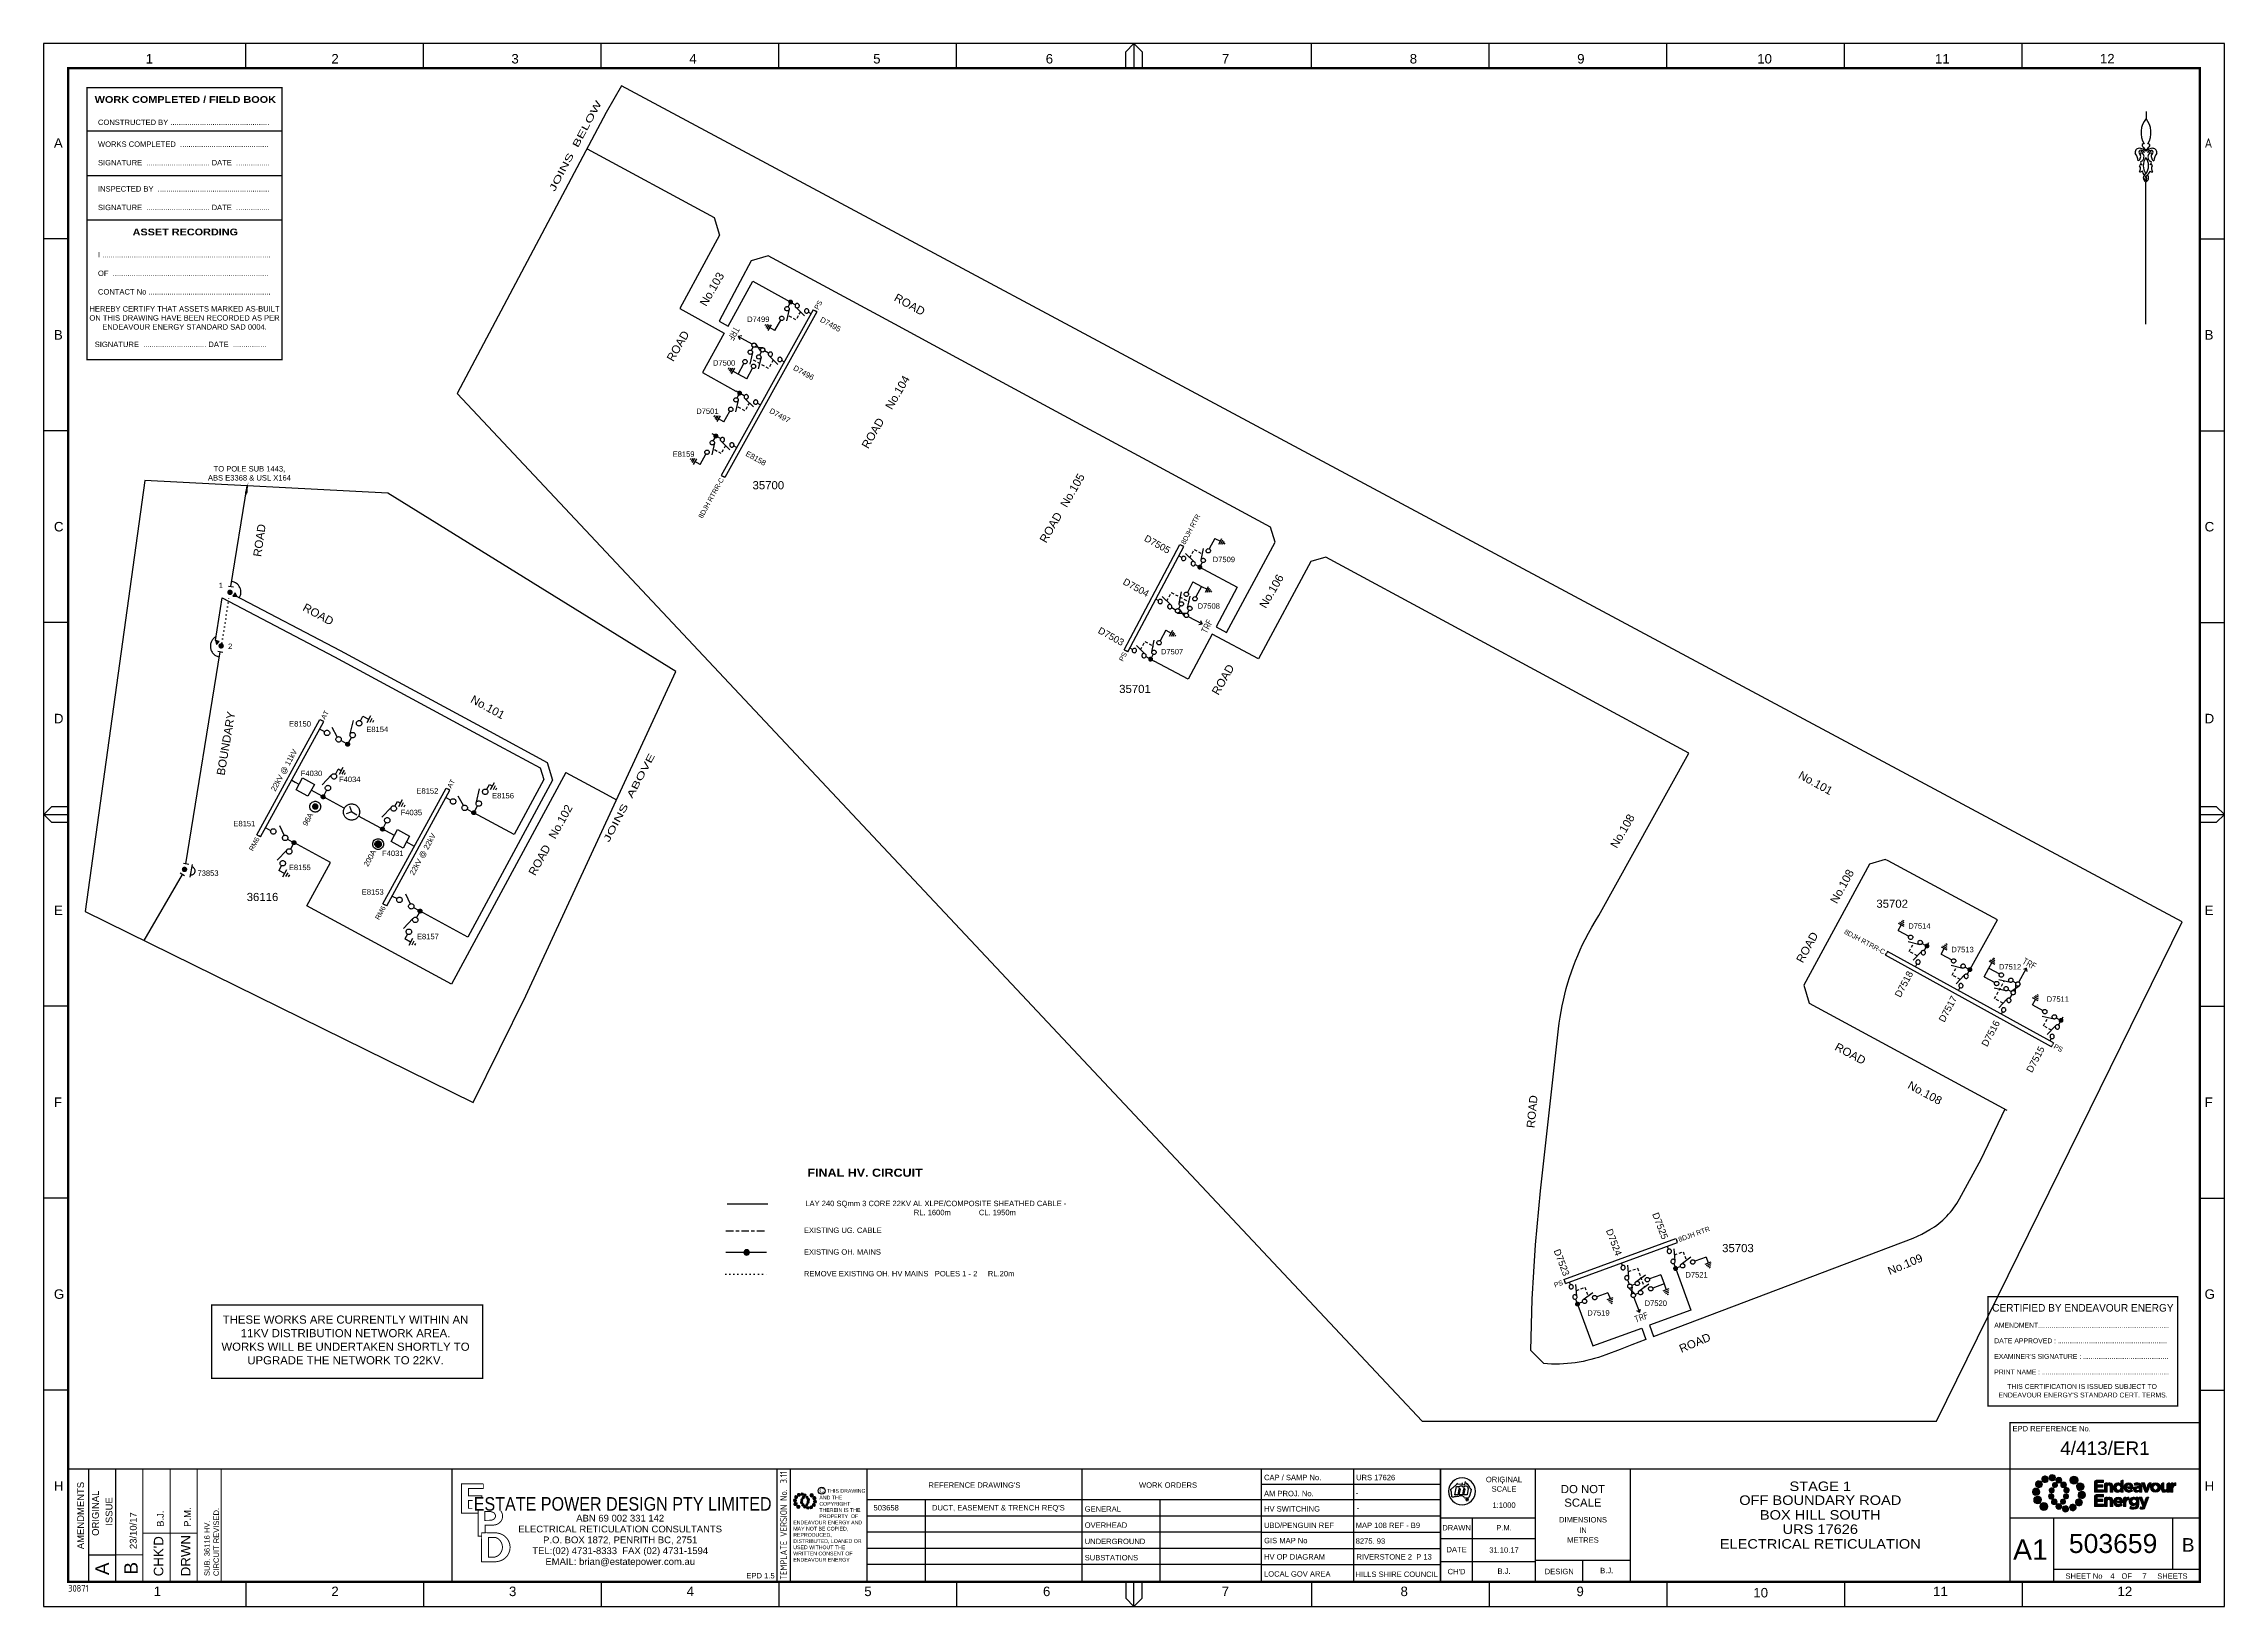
# Paper-space layout 'Retic hv (4)' of a CAD drawing. Header units: metres. Extents: x -9 to 795, y -5 to 571.
# The model-space entities are those that its viewports show. They can reach past a viewport. Long polylines and large blocks are cut down to what shows.
import ezdxf
from ezdxf.enums import TextEntityAlignment as Align

# ---------------------------------------------------------------- set-up
doc = ezdxf.new("R2010")
doc.units = ezdxf.units.M
doc.header["$LTSCALE"] = 0.7
for name, pattern in [('A', [0]), ('Cable Exist UG', [8.2, 4, -1.2, 1.8, -1.2]), ('Cable Remove', [2, 0, -2]), ('CENTERX2', [101.6, 63.5, -12.7, 12.7, -12.7]), ('Dash', [5, 3, -2])]:
    doc.linetypes.add(name, pattern=pattern)
doc.layers.get('0').update_dxf_attribs({"color": 6})
for name, color, linetype in [('_User Miscellaneous1', 3, 'Continuous'), ('_User_HV_Exist', 7, 'Continuous'), ('Cadastre Easements_SP_NEW', 7, 'Continuous'), ('Equip_HV_NEW', 2, 'Continuous'), ('Equip_SP_HV_EXT', 7, 'Continuous'), ('Equip_SP_HV_NEW', 2, 'Continuous'), ('Mains_HV_MOD', 3, 'Continuous'), ('Mains_HV_NEW_Hardwired', 7, 'Continuous'), ('Mains_HV_NEW_U72', 2, 'Continuous'), ('Notes', 7, 'Continuous')]:
    doc.layers.add(name, color=color, linetype=linetype)
doc.layers.add('_User Miscellaneous5', color=7, linetype='Continuous', lineweight=35)
doc.layers.add('Features_HIDE', color=1, linetype='Continuous', plot=False)
doc.layers.add('Viewports', color=8, linetype='Continuous', plot=False)
doc.styles.add('ARIAL', font='arial.ttf', dxfattribs={"height": 2})
doc.styles.add('ARIAL 2.5', font='arial.ttf', dxfattribs={"height": 2.5})
doc.styles.add('ARIAL 3.0', font='arial.ttf', dxfattribs={"height": 3})
doc.styles.add('iecARIAL', font='arial.ttf', dxfattribs={"height": 2})
doc.styles.add('iecISOCP', font='isocp.shx')
doc.styles.add('IESYMBOL1', font='isocp.shx')
doc.styles.add('POLE_LABEL', font='arial.ttf')
doc.styles.get("Standard").update_dxf_attribs({"font": 'arial.ttf'})
doc.styles.add('style1', font='iso3098b.shx')
doc.styles.add('STYLE2', font='')
doc.styles.add('SWG_LABEL', font='arial.ttf')
doc.styles.add('SWITCH_LABEL', font='arial.ttf', dxfattribs={"height": 2.5})
doc.styles.get('STYLE2').set_extended_font_data('Arial Black')
doc.linetypes.add('Cable New UG', pattern='A,8,-1,["x",style1,S=3.5,R=0,X=0.35,Y=-1],-3.5', length=12.5)

psp = doc.layouts.new('Retic hv (4)')

# ---------------------------------------------------------------- texts
at = {"color": 7, "ltscale": 0.5, "style": 'ARIAL'}
for s, insert, char_height, width, attachment_point in [('{\\fArial|b1|i0|c0|p34;\\W1.1;FINAL HV. CIRCUIT}', (293.8, 154.46), 3, 55.4437, 5), ('LAY 240 SQmm 3 CORE 22KV AL XLPE/COMPOSITE SHEATHED CABLE - ^I^I\\P^I^I^I^I^IRL. {\\C1;1600m}^I^ICL. {\\C1;1950m}', (271.76, 144.14), 2, 130.0534, 1), ('EXISTING UG. CABLE', (271.24, 134.25), 2, 104.5095, 1), ('EXISTING OH. MAINS', (271.24, 126.25), 2, 104.5095, 1), ('REMOVE EXISTING OH. HV MAINS   POLES {\\C1;1 - 2     RL.20m}', (271.24, 118.25), 2, 104.5095, 1)]:
    psp.add_mtext(s, dxfattribs=dict(at, insert=insert, char_height=char_height, width=width, attachment_point=attachment_point))
at = {"color": 3, "insert": (102.21, 92.79), "char_height": 3, "attachment_point": 5}
psp.add_mtext_dynamic_manual_height_columns('THESE WORKS ARE CURRENTLY WITHIN AN 11KV DISTRIBUTION NETWORK AREA.\\PWORKS WILL BE UNDERTAKEN SHORTLY TO UPGRADE THE NETWORK TO 22KV.', width=94.7783, gutter_width=4, heights=[0], dxfattribs=at)
at = {"layer": '_User Miscellaneous1'}
for s, width, gutter_width, insert, char_height, attachment_point, rotation, style in [('{\\W1.5;JOINS  BELOW}', 42.6718, 12.5, (177.07, 517.27), 2.5, 1, 62, 'ARIAL 2.5'), ('No.103', 32.8212, 15, (237.34, 480.3), 3, 5, 59.9236, 'ARIAL 3.0'), ('ROAD', 32.8212, 15, (310.24, 474.64), 3, 5, 331.3747, 'ARIAL 3.0'), ('ROAD', 32.8212, 15, (224.81, 459.34), 3, 5, 59.9236, 'ARIAL 3.0'), ('No.104', 32.8212, 15, (305.78, 442.21), 3, 5, 59.9236, 'ARIAL 3.0'), ('ROAD', 32.8212, 15, (296.7, 427.2), 3, 5, 59.9236, 'ARIAL 3.0'), ('No.105', 32.8212, 15, (370.31, 406.12), 3, 5, 59.9236, 'ARIAL 3.0'), ('ROAD', 32.8212, 15, (362.32, 392.42), 3, 5, 59.9236, 'ARIAL 3.0'), ('ROAD', 32.8212, 15, (70.49, 387.67), 3, 5, 81.91912, 'ARIAL 3.0'), ('No.106', 32.8212, 15, (443.7, 368.93), 3, 5, 59.9236, 'ARIAL 3.0'), ('ROAD', 32.8212, 15, (92.16, 360.39), 3, 5, 331.3747, 'ARIAL 3.0'), ('ROAD', 32.8212, 15, (425.81, 336.33), 3, 5, 59.9236, 'ARIAL 3.0'), ('No.101', 32.8212, 15, (154.66, 326.14), 3, 5, 331.3747, 'ARIAL 3.0'), ('BOUNDARY', 32.8212, 15, (58.11, 312.78), 3, 5, 80.34448, 'ARIAL 3.0'), ('{\\W1.5;JOINS  ABOVE}', 42.6718, 12.5, (197.12, 277.31), 2.5, 1, 62, 'ARIAL 2.5'), ('No.101', 32.8212, 15, (644.32, 298.21), 3, 5, 331.3747, 'ARIAL 3.0'), ('No.102', 32.8212, 15, (181.52, 283.93), 3, 5, 61.12805, 'ARIAL 3.0'), ('No.108', 32.8212, 15, (573.12, 280.47), 3, 5, 59.9236, 'ARIAL 3.0'), ('ROAD', 32.8212, 15, (173.75, 269.78), 3, 5, 61.12805, 'ARIAL 3.0'), ('No.108', 32.8212, 15, (654.09, 260.06), 3, 5, 61.24894, 'ARIAL 3.0'), ('ROAD', 32.8212, 15, (641.23, 237.58), 3, 5, 61.24894, 'ARIAL 3.0'), ('ROAD', 32.8212, 15, (657.13, 198.37), 3, 5, 331.8432, 'ARIAL 3.0'), ('No.108', 32.8212, 15, (684.64, 183.9), 3, 5, 331.8432, 'ARIAL 3.0'), ('ROAD', 32.8212, 15, (539.78, 177.01), 3, 5, 84.62858, 'ARIAL 3.0'), ('No.109', 32.8212, 15, (677.34, 120.66), 3, 5, 22.83708, 'ARIAL 3.0'), ('ROAD', 32.8212, 15, (599.81, 91.73), 3, 5, 22.83708, 'ARIAL 3.0')]:
    psp.add_mtext_dynamic_manual_height_columns(s, width=width, gutter_width=gutter_width, heights=[0], dxfattribs=dict(at, insert=insert, char_height=char_height, attachment_point=attachment_point, rotation=rotation, style=style))
at = {"layer": '_User Miscellaneous1', "attachment_point": 5}
for s, width, gutter_width, insert, char_height, style in [('TO POLE SUB 1443,\\PABS E3368 & USL X164', 35.3638, 10, (66.77, 412.39), 2, 'ARIAL'), ('35700', 18.439, 15, (258.12, 407.99), 3, 'ARIAL 3.0'), ('1', 2.8154, 10, (56.24, 371.05), 2, 'ARIAL'), ('2', 2.8154, 10, (59.67, 348.6), 2, 'ARIAL'), ('35701', 18.439, 15, (393.33, 332.87), 3, 'ARIAL 3.0'), ('36116', 18.439, 15, (71.59, 256.14), 3, 'ARIAL 3.0'), ('35702', 18.439, 15, (672.56, 253.66), 3, 'ARIAL 3.0'), ('35703', 18.439, 15, (615.68, 126.65), 3, 'ARIAL 3.0')]:
    psp.add_mtext_dynamic_manual_height_columns(s, width=width, gutter_width=gutter_width, heights=[0], dxfattribs=dict(at, insert=insert, char_height=char_height, style=style))

msp = doc.modelspace()

# ---------------------------------------------------------------- texts
at = {"layer": 'Equip_HV_NEW', "linetype": 'Continuous'}
for s, p in [('E8150', (303583.49, 6275185.28)), ('E8154', (303611.97, 6275183.23)), ('F4030', (303587.8, 6275166.99)), ('F4034', (303601.9, 6275164.78)), ('E8152', (303630.45, 6275160.52)), ('E8156', (303658.35, 6275158.77)), ('E8151', (303562.96, 6275148.47)), ('F4035', (303624.62, 6275152.56)), ('F4031', (303617.78, 6275137.52)), ('E8155', (303583.42, 6275132.32)), ('E8153', (303610.3, 6275123.26)), ('E8157', (303630.64, 6275106.82))]:
    msp.add_text(s, height=2, dxfattribs=at).set_placement(p, align=Align.MIDDLE_LEFT)
for s, p in [('22kV @ 11kV', (303577.54, 6275160.65)), ('96A', (303589.19, 6275147.86)), ('22kV @ 22kV', (303628.65, 6275129.68)), ('200A', (303611.7, 6275132.88))]:
    msp.add_text(s, height=2, rotation=61.42181, dxfattribs=at).set_placement(p, align=Align.MIDDLE_LEFT)

# ---------------------------------------------------------------- blocks, each defined once
blk = doc.blocks.new('EE_LOGO_SMALL')
at = {"layer": 'Notes'}
h = blk.add_hatch(color=256, dxfattribs=at)
edge = h.paths.add_edge_path()
edge.add_spline(control_points=[(-8.4, 2), (-9.2, 2), (-9.8, 1.4), (-9.8, 0.7), (-9.9, -0.1), (-9.3, -0.7), (-8.6, -0.8), (-7.8, -0.8), (-7.2, -0.2), (-7.1, 0.5), (-7.1, 1.3), (-7.7, 1.9), (-8.4, 2)], knot_values=[0, 0, 0, 0, 1, 1, 1, 2, 2, 2, 3, 3, 3, 4, 4, 4, 4], degree=3, periodic=0)
h = blk.add_hatch(color=256, dxfattribs=at)
edge = h.paths.add_edge_path()
edge.add_spline(control_points=[(-6.8, 4.5), (-7.4, 4.8), (-8.2, 4.6), (-8.6, 4), (-8.9, 3.4), (-8.7, 2.6), (-8.1, 2.2), (-7.5, 1.9), (-6.7, 2.1), (-6.3, 2.7), (-6, 3.3), (-6.2, 4.1), (-6.8, 4.5)], knot_values=[0, 0, 0, 0, 1, 1, 1, 2, 2, 2, 3, 3, 3, 4, 4, 4, 4], degree=3, periodic=0)
h = blk.add_hatch(color=256, dxfattribs=at)
edge = h.paths.add_edge_path()
edge.add_spline(control_points=[(-4.2, 5.9), (-4.6, 6.5), (-5.3, 6.6), (-5.9, 6.3), (-6.4, 5.9), (-6.6, 5.1), (-6.2, 4.6), (-5.9, 4), (-5.1, 3.8), (-4.6, 4.2), (-4, 4.6), (-3.8, 5.3), (-4.2, 5.9)], knot_values=[0, 0, 0, 0, 1, 1, 1, 2, 2, 2, 3, 3, 3, 4, 4, 4, 4], degree=3, periodic=0)
h = blk.add_hatch(color=256, dxfattribs=at)
edge = h.paths.add_edge_path()
edge.add_spline(control_points=[(-1.3, 5.9), (-1.4, 6.5), (-2, 7), (-2.6, 6.9), (-3.3, 6.9), (-3.7, 6.3), (-3.7, 5.6), (-3.6, 5), (-3, 4.5), (-2.4, 4.6), (-1.7, 4.7), (-1.3, 5.2), (-1.3, 5.9)], knot_values=[0, 0, 0, 0, 1, 1, 1, 2, 2, 2, 3, 3, 3, 4, 4, 4, 4], degree=3, periodic=0)
h = blk.add_hatch(color=256, dxfattribs=at)
edge = h.paths.add_edge_path()
edge.add_spline(control_points=[(-2.5, 2.1), (-3, 2.2), (-3.5, 1.9), (-3.6, 1.3), (-3.7, 0.8), (-3.4, 0.3), (-2.9, 0.2), (-2.4, 0.1), (-1.9, 0.4), (-1.8, 0.9), (-1.7, 1.5), (-2, 2), (-2.5, 2.1)], knot_values=[0, 0, 0, 0, 1, 1, 1, 2, 2, 2, 3, 3, 3, 4, 4, 4, 4], degree=3, periodic=0)
h = blk.add_hatch(color=256, dxfattribs=at)
edge = h.paths.add_edge_path()
edge.add_spline(control_points=[(1, 4.9), (1, 4.3), (0.5, 3.8), (-0.1, 3.8), (-0.7, 3.8), (-1.2, 4.3), (-1.2, 4.9), (-1.2, 5.5), (-0.7, 6), (-0.1, 6), (0.5, 6), (1, 5.5), (1, 4.9)], knot_values=[0, 0, 0, 0, 1, 1, 1, 2, 2, 2, 3, 3, 3, 4, 4, 4, 4], degree=3, periodic=0)
edge = h.paths.add_edge_path()
edge.add_spline(control_points=[(-1.4, 4), (-1.9, 4.1), (-2.4, 3.8), (-2.5, 3.3), (-2.6, 2.7), (-2.3, 2.2), (-1.8, 2.1), (-1.3, 2), (-0.7, 2.3), (-0.6, 2.9), (-0.5, 3.4), (-0.9, 3.9), (-1.4, 4)], knot_values=[0, 0, 0, 0, 1, 1, 1, 2, 2, 2, 3, 3, 3, 4, 4, 4, 4], degree=3, periodic=0)
h = blk.add_hatch(color=256, dxfattribs=at)
edge = h.paths.add_edge_path()
edge.add_spline(control_points=[(2.3, 2.4), (2.8, 2.8), (2.8, 3.4), (2.4, 3.9), (2, 4.3), (1.4, 4.3), (0.9, 3.9), (0.5, 3.6), (0.5, 2.9), (0.9, 2.5), (1.2, 2), (1.9, 2), (2.3, 2.4)], knot_values=[0, 0, 0, 0, 1, 1, 1, 2, 2, 2, 3, 3, 3, 4, 4, 4, 4], degree=3, periodic=0)
edge = h.paths.add_edge_path()
edge.add_spline(control_points=[(1, 4.9), (1, 4.3), (0.5, 3.8), (-0.1, 3.8), (-0.7, 3.8), (-1.2, 4.3), (-1.2, 4.9), (-1.2, 5.5), (-0.7, 6), (-0.1, 6), (0.5, 6), (1, 5.5), (1, 4.9)], knot_values=[0, 0, 0, 0, 1, 1, 1, 2, 2, 2, 3, 3, 3, 4, 4, 4, 4], degree=3, periodic=0)
h = blk.add_hatch(color=256, dxfattribs=at)
edge = h.paths.add_edge_path()
edge.add_spline(control_points=[(1, 4.9), (1, 4.3), (0.5, 3.8), (-0.1, 3.8), (-0.7, 3.8), (-1.2, 4.3), (-1.2, 4.9), (-1.2, 5.5), (-0.7, 6), (-0.1, 6), (0.5, 6), (1, 5.5), (1, 4.9)], knot_values=[0, 0, 0, 0, 1, 1, 1, 2, 2, 2, 3, 3, 3, 4, 4, 4, 4], degree=3, periodic=0)
edge = h.paths.add_edge_path(flags=16)
edge.add_spline(control_points=[(1, 4.9), (1, 4.3), (0.5, 3.8), (-0.1, 3.8), (-0.7, 3.8), (-1.2, 4.3), (-1.2, 4.9), (-1.2, 5.5), (-0.7, 6), (-0.1, 6), (0.5, 6), (1, 5.5), (1, 4.9)], knot_values=[0, 0, 0, 0, 1, 1, 1, 2, 2, 2, 3, 3, 3, 4, 4, 4, 4], degree=3, periodic=0)
h = blk.add_hatch(color=256, dxfattribs=at)
edge = h.paths.add_edge_path()
edge.add_spline(control_points=[(3, 0.2), (3.5, 0.3), (3.8, 0.9), (3.7, 1.4), (3.6, 1.9), (3, 2.3), (2.5, 2.1), (1.9, 2), (1.6, 1.4), (1.8, 0.9), (1.9, 0.4), (2.5, 0.1), (3, 0.2)], knot_values=[0, 0, 0, 0, 1, 1, 1, 2, 2, 2, 3, 3, 3, 4, 4, 4, 4], degree=3, periodic=0)
h = blk.add_hatch(color=256, dxfattribs=at)
edge = h.paths.add_edge_path()
edge.add_spline(control_points=[(7, 4.9), (7, 4), (6.3, 3.4), (5.5, 3.4), (4.6, 3.4), (4, 4), (4, 4.9), (4, 5.7), (4.6, 6.4), (5.5, 6.4), (6.3, 6.4), (7, 5.7), (7, 4.9)], knot_values=[0, 0, 0, 0, 1, 1, 1, 2, 2, 2, 3, 3, 3, 4, 4, 4, 4], degree=3, periodic=0)
h = blk.add_hatch(color=256, dxfattribs=at)
edge = h.paths.add_edge_path()
edge.add_spline(control_points=[(8.4, 1.1), (9.1, 1.5), (9.4, 2.3), (9.1, 3), (8.8, 3.7), (7.9, 4.1), (7.2, 3.8), (6.5, 3.4), (6.2, 2.6), (6.5, 1.9), (6.8, 1.2), (7.7, 0.8), (8.4, 1.1)], knot_values=[0, 0, 0, 0, 1, 1, 1, 2, 2, 2, 3, 3, 3, 4, 4, 4, 4], degree=3, periodic=0)
h = blk.add_hatch(color=256, dxfattribs=at)
edge = h.paths.add_edge_path()
edge.add_spline(control_points=[(8.3, -1.9), (9, -1.9), (9.7, -1.4), (9.7, -0.6), (9.7, 0.1), (9.2, 0.8), (8.4, 0.8), (7.7, 0.8), (7, 0.3), (7, -0.5), (6.9, -1.2), (7.5, -1.9), (8.3, -1.9)], knot_values=[0, 0, 0, 0, 1, 1, 1, 2, 2, 2, 3, 3, 3, 4, 4, 4, 4], degree=3, periodic=0)
h = blk.add_hatch(color=256, dxfattribs=at)
edge = h.paths.add_edge_path()
edge.add_spline(control_points=[(-8.5, -1.1), (-9.2, -1.4), (-9.6, -2.3), (-9.3, -3), (-8.9, -3.7), (-8.1, -4), (-7.4, -3.7), (-6.7, -3.4), (-6.3, -2.5), (-6.6, -1.8), (-7, -1.1), (-7.8, -0.8), (-8.5, -1.1)], knot_values=[0, 0, 0, 0, 1, 1, 1, 2, 2, 2, 3, 3, 3, 4, 4, 4, 4], degree=3, periodic=0)
h = blk.add_hatch(color=256, dxfattribs=at)
edge = h.paths.add_edge_path()
edge.add_spline(control_points=[(-7.1, -4.8), (-7.1, -4), (-6.5, -3.3), (-5.6, -3.3), (-4.8, -3.3), (-4.1, -4), (-4.1, -4.8), (-4.1, -5.7), (-4.8, -6.3), (-5.6, -6.3), (-6.5, -6.3), (-7.1, -5.7), (-7.1, -4.8)], knot_values=[0, 0, 0, 0, 1, 1, 1, 2, 2, 2, 3, 3, 3, 4, 4, 4, 4], degree=3, periodic=0)
h = blk.add_hatch(color=256, dxfattribs=at)
edge = h.paths.add_edge_path()
edge.add_spline(control_points=[(-3.1, -0.2), (-3.7, -0.3), (-4, -0.8), (-3.8, -1.4), (-3.7, -1.9), (-3.2, -2.2), (-2.6, -2.1), (-2.1, -1.9), (-1.8, -1.4), (-1.9, -0.9), (-2.1, -0.3), (-2.6, 0), (-3.1, -0.2)], knot_values=[0, 0, 0, 0, 1, 1, 1, 2, 2, 2, 3, 3, 3, 4, 4, 4, 4], degree=3, periodic=0)
h = blk.add_hatch(color=256, dxfattribs=at)
edge = h.paths.add_edge_path()
edge.add_spline(control_points=[(-2.5, -2.3), (-2.9, -2.7), (-3, -3.4), (-2.6, -3.8), (-2.2, -4.2), (-1.5, -4.3), (-1.1, -3.9), (-0.7, -3.5), (-0.6, -2.8), (-1, -2.4), (-1.4, -2), (-2, -1.9), (-2.5, -2.3)], knot_values=[0, 0, 0, 0, 1, 1, 1, 2, 2, 2, 3, 3, 3, 4, 4, 4, 4], degree=3, periodic=0)
h = blk.add_hatch(color=256, dxfattribs=at)
edge = h.paths.add_edge_path()
edge.add_spline(control_points=[(-1.2, -4.8), (-1.2, -4.2), (-0.7, -3.7), (-0.1, -3.7), (0.5, -3.7), (1, -4.2), (1, -4.8), (1, -5.4), (0.5, -5.9), (-0.1, -5.9), (-0.7, -5.9), (-1.2, -5.4), (-1.2, -4.8)], knot_values=[0, 0, 0, 0, 1, 1, 1, 2, 2, 2, 3, 3, 3, 4, 4, 4, 4], degree=3, periodic=0)
h = blk.add_hatch(color=256, dxfattribs=at)
edge = h.paths.add_edge_path()
edge.add_spline(control_points=[(1.2, -3.9), (1.7, -4.1), (2.2, -3.7), (2.3, -3.2), (2.5, -2.7), (2.1, -2.2), (1.6, -2.1), (1.1, -2), (0.6, -2.3), (0.5, -2.8), (0.4, -3.3), (0.7, -3.8), (1.2, -3.9)], knot_values=[0, 0, 0, 0, 1, 1, 1, 2, 2, 2, 3, 3, 3, 4, 4, 4, 4], degree=3, periodic=0)
h = blk.add_hatch(color=256, dxfattribs=at)
edge = h.paths.add_edge_path()
edge.add_spline(control_points=[(1.2, -5.8), (1.3, -6.5), (1.8, -6.9), (2.5, -6.9), (3.1, -6.8), (3.6, -6.2), (3.5, -5.6), (3.4, -5), (2.9, -4.5), (2.2, -4.6), (1.6, -4.6), (1.1, -5.2), (1.2, -5.8)], knot_values=[0, 0, 0, 0, 1, 1, 1, 2, 2, 2, 3, 3, 3, 4, 4, 4, 4], degree=3, periodic=0)
h = blk.add_hatch(color=256, dxfattribs=at)
edge = h.paths.add_edge_path()
edge.add_spline(control_points=[(2.4, -2), (2.9, -2.1), (3.4, -1.8), (3.5, -1.3), (3.6, -0.8), (3.3, -0.3), (2.8, -0.2), (2.2, -0.1), (1.7, -0.4), (1.6, -0.9), (1.5, -1.4), (1.8, -1.9), (2.4, -2)], knot_values=[0, 0, 0, 0, 1, 1, 1, 2, 2, 2, 3, 3, 3, 4, 4, 4, 4], degree=3, periodic=0)
h = blk.add_hatch(color=256, dxfattribs=at)
edge = h.paths.add_edge_path()
edge.add_spline(control_points=[(4, -5.8), (4.4, -6.4), (5.2, -6.6), (5.7, -6.2), (6.3, -5.8), (6.5, -5.1), (6.1, -4.5), (5.7, -4), (5, -3.8), (4.4, -4.2), (3.8, -4.5), (3.7, -5.3), (4, -5.8)], knot_values=[0, 0, 0, 0, 1, 1, 1, 2, 2, 2, 3, 3, 3, 4, 4, 4, 4], degree=3, periodic=0)
h = blk.add_hatch(color=256, dxfattribs=at)
edge = h.paths.add_edge_path()
edge.add_spline(control_points=[(6.7, -4.4), (7.3, -4.8), (8.1, -4.6), (8.4, -4), (8.8, -3.3), (8.6, -2.6), (8, -2.2), (7.3, -1.8), (6.6, -2.1), (6.2, -2.7), (5.8, -3.3), (6, -4.1), (6.7, -4.4)], knot_values=[0, 0, 0, 0, 1, 1, 1, 2, 2, 2, 3, 3, 3, 4, 4, 4, 4], degree=3, periodic=0)
at = {"layer": 'Notes', "lineweight": 0}
for points in [[(1.8, 2.1), (1.8, 2.1)], [(-2, -2.1), (-2, -2.1)]]:
    blk.add_lwpolyline(points, dxfattribs=at)
for points in [[(-8.4, 2), (-9.2, 2), (-9.8, 1.4), (-9.8, 0.7), (-9.9, -0.1), (-9.3, -0.7), (-8.6, -0.8), (-7.8, -0.8), (-7.2, -0.2), (-7.1, 0.5), (-7.1, 1.3), (-7.7, 1.9), (-8.4, 2)], [(-6.8, 4.5), (-7.4, 4.8), (-8.2, 4.6), (-8.6, 4), (-8.9, 3.4), (-8.7, 2.6), (-8.1, 2.2), (-7.5, 1.9), (-6.7, 2.1), (-6.3, 2.7), (-6, 3.3), (-6.2, 4.1), (-6.8, 4.5)], [(-4.2, 5.9), (-4.6, 6.5), (-5.3, 6.6), (-5.9, 6.3), (-6.4, 5.9), (-6.6, 5.1), (-6.2, 4.6), (-5.9, 4), (-5.1, 3.8), (-4.6, 4.2), (-4, 4.6), (-3.8, 5.3), (-4.2, 5.9)], [(-1.3, 5.9), (-1.4, 6.5), (-2, 7), (-2.6, 6.9), (-3.3, 6.9), (-3.7, 6.3), (-3.7, 5.6), (-3.6, 5), (-3, 4.5), (-2.4, 4.6), (-1.7, 4.7), (-1.3, 5.2), (-1.3, 5.9)], [(-2.5, 2.1), (-3, 2.2), (-3.5, 1.9), (-3.6, 1.3), (-3.7, 0.8), (-3.4, 0.3), (-2.9, 0.2), (-2.4, 0.1), (-1.9, 0.4), (-1.8, 0.9), (-1.7, 1.5), (-2, 2), (-2.5, 2.1)], [(-1.4, 4), (-1.9, 4.1), (-2.4, 3.8), (-2.5, 3.3), (-2.6, 2.7), (-2.3, 2.2), (-1.8, 2.1), (-1.3, 2), (-0.7, 2.3), (-0.6, 2.9), (-0.5, 3.4), (-0.9, 3.9), (-1.4, 4)], [(1, 4.9), (1, 4.3), (0.5, 3.8), (-0.1, 3.8), (-0.7, 3.8), (-1.2, 4.3), (-1.2, 4.9), (-1.2, 5.5), (-0.7, 6), (-0.1, 6), (0.5, 6), (1, 5.5), (1, 4.9)], [(1, 4.9), (1, 4.3), (0.5, 3.8), (-0.1, 3.8), (-0.7, 3.8), (-1.2, 4.3), (-1.2, 4.9), (-1.2, 5.5), (-0.7, 6), (-0.1, 6), (0.5, 6), (1, 5.5), (1, 4.9)], [(2.3, 2.4), (2.8, 2.8), (2.8, 3.4), (2.4, 3.9), (2, 4.3), (1.4, 4.3), (0.9, 3.9), (0.5, 3.6), (0.5, 2.9), (0.9, 2.5), (1.2, 2), (1.9, 2), (2.3, 2.4)], [(3, 0.2), (3.5, 0.3), (3.8, 0.9), (3.7, 1.4), (3.6, 1.9), (3, 2.3), (2.5, 2.1), (1.9, 2), (1.6, 1.4), (1.8, 0.9), (1.9, 0.4), (2.5, 0.1), (3, 0.2)], [(7, 4.9), (7, 4), (6.3, 3.4), (5.5, 3.4), (4.6, 3.4), (4, 4), (4, 4.9), (4, 5.7), (4.6, 6.4), (5.5, 6.4), (6.3, 6.4), (7, 5.7), (7, 4.9)], [(8.4, 1.1), (9.1, 1.5), (9.4, 2.3), (9.1, 3), (8.8, 3.7), (7.9, 4.1), (7.2, 3.8), (6.5, 3.4), (6.2, 2.6), (6.5, 1.9), (6.8, 1.2), (7.7, 0.8), (8.4, 1.1)], [(8.3, -1.9), (9, -1.9), (9.7, -1.4), (9.7, -0.6), (9.7, 0.1), (9.2, 0.8), (8.4, 0.8), (7.7, 0.8), (7, 0.3), (7, -0.5), (6.9, -1.2), (7.5, -1.9), (8.3, -1.9)], [(-8.5, -1.1), (-9.2, -1.4), (-9.6, -2.3), (-9.3, -3), (-8.9, -3.7), (-8.1, -4), (-7.4, -3.7), (-6.7, -3.4), (-6.3, -2.5), (-6.6, -1.8), (-7, -1.1), (-7.8, -0.8), (-8.5, -1.1)], [(-7.1, -4.8), (-7.1, -4), (-6.5, -3.3), (-5.6, -3.3), (-4.8, -3.3), (-4.1, -4), (-4.1, -4.8), (-4.1, -5.7), (-4.8, -6.3), (-5.6, -6.3), (-6.5, -6.3), (-7.1, -5.7), (-7.1, -4.8)], [(-3.1, -0.2), (-3.7, -0.3), (-4, -0.8), (-3.8, -1.4), (-3.7, -1.9), (-3.2, -2.2), (-2.6, -2.1), (-2.1, -1.9), (-1.8, -1.4), (-1.9, -0.9), (-2.1, -0.3), (-2.6, 0), (-3.1, -0.2)], [(-2.5, -2.3), (-2.9, -2.7), (-3, -3.4), (-2.6, -3.8), (-2.2, -4.2), (-1.5, -4.3), (-1.1, -3.9), (-0.7, -3.5), (-0.6, -2.8), (-1, -2.4), (-1.4, -2), (-2, -1.9), (-2.5, -2.3)], [(-1.2, -4.8), (-1.2, -4.2), (-0.7, -3.7), (-0.1, -3.7), (0.5, -3.7), (1, -4.2), (1, -4.8), (1, -5.4), (0.5, -5.9), (-0.1, -5.9), (-0.7, -5.9), (-1.2, -5.4), (-1.2, -4.8)], [(1.2, -3.9), (1.7, -4.1), (2.2, -3.7), (2.3, -3.2), (2.5, -2.7), (2.1, -2.2), (1.6, -2.1), (1.1, -2), (0.6, -2.3), (0.5, -2.8), (0.4, -3.3), (0.7, -3.8), (1.2, -3.9)], [(1.2, -5.8), (1.3, -6.5), (1.8, -6.9), (2.5, -6.9), (3.1, -6.8), (3.6, -6.2), (3.5, -5.6), (3.4, -5), (2.9, -4.5), (2.2, -4.6), (1.6, -4.6), (1.1, -5.2), (1.2, -5.8)], [(2.4, -2), (2.9, -2.1), (3.4, -1.8), (3.5, -1.3), (3.6, -0.8), (3.3, -0.3), (2.8, -0.2), (2.2, -0.1), (1.7, -0.4), (1.6, -0.9), (1.5, -1.4), (1.8, -1.9), (2.4, -2)], [(4, -5.8), (4.4, -6.4), (5.2, -6.6), (5.7, -6.2), (6.3, -5.8), (6.5, -5.1), (6.1, -4.5), (5.7, -4), (5, -3.8), (4.4, -4.2), (3.8, -4.5), (3.7, -5.3), (4, -5.8)], [(6.7, -4.4), (7.3, -4.8), (8.1, -4.6), (8.4, -4), (8.8, -3.3), (8.6, -2.6), (8, -2.2), (7.3, -1.8), (6.6, -2.1), (6.2, -2.7), (5.8, -3.3), (6, -4.1), (6.7, -4.4)]]:
    blk.add_open_spline(points, degree=3, knots=[0, 0, 0, 0, 1, 1, 1, 2, 2, 2, 3, 3, 3, 4, 4, 4, 4], dxfattribs=at)
blk = doc.blocks.new('EE_COPYRIGHT_A1')
at = {"layer": 'Notes'}
blk.add_circle((9.53, -0.82), 1.15, dxfattribs=at)
at = {"xscale": 0.4, "yscale": 0.4, "zscale": 0.4}
blk.add_blockref('EE_LOGO_SMALL', (3.96, -4.29), dxfattribs=at)
at = {"layer": 'Notes', "insert": (0, 0), "char_height": 1.25, "width": 24.1208, "attachment_point": 1, "style": 'ARIAL'}
blk.add_mtext('\\pt8.75;               ^I{\\H1.2x;C } THIS DRAWING\\P\\pi-8.75,l8.75,t8.75,20;       ^IAND THE ^I\\P\\pi0,t8.75;COPYRIGHT\\P\\pi-8.75,t1.25,8.75;^I^ITHEREIN IS THE PROPERTY  OF \\P\\pi0,l0,t1.25;ENDEAVOUR ENERGY AND MAY NOT BE COPIED, REPRODUCED, DISTRIBUTED, LOANED OR USED WITHOUT THE WRITTEN CONSENT OF ENDEAVOUR ENERGY', dxfattribs=at)
blk = doc.blocks.new('A1_FRAME_TITLE')
at = {"layer": '_User Miscellaneous1'}
h = blk.add_hatch(color=256, dxfattribs=at)
edge = h.paths.add_edge_path()
edge.add_spline(control_points=[(734.78, 40.56), (734.04, 40.6), (733.4, 40.03), (733.36, 39.28), (733.31, 38.53), (733.88, 37.89), (734.63, 37.85), (735.38, 37.81), (736.02, 38.38), (736.06, 39.13), (736.1, 39.87), (735.53, 40.51), (734.78, 40.56)], knot_values=[0, 0, 0, 0, 1, 1, 1, 2, 2, 2, 3, 3, 3, 4, 4, 4, 4], degree=3, periodic=0)
h = blk.add_hatch(color=256, dxfattribs=at)
edge = h.paths.add_edge_path()
edge.add_spline(control_points=[(736.39, 43.07), (735.78, 43.43), (734.99, 43.22), (734.63, 42.61), (734.27, 41.99), (734.48, 41.21), (735.09, 40.85), (735.71, 40.49), (736.5, 40.7), (736.85, 41.31), (737.21, 41.93), (737.01, 42.72), (736.39, 43.07)], knot_values=[0, 0, 0, 0, 1, 1, 1, 2, 2, 2, 3, 3, 3, 4, 4, 4, 4], degree=3, periodic=0)
h = blk.add_hatch(color=256, dxfattribs=at)
edge = h.paths.add_edge_path()
edge.add_spline(control_points=[(739, 44.49), (738.64, 45.06), (737.88, 45.23), (737.31, 44.86), (736.75, 44.49), (736.58, 43.74), (736.95, 43.17), (737.32, 42.6), (738.07, 42.44), (738.64, 42.8), (739.21, 43.17), (739.37, 43.93), (739, 44.49)], knot_values=[0, 0, 0, 0, 1, 1, 1, 2, 2, 2, 3, 3, 3, 4, 4, 4, 4], degree=3, periodic=0)
h = blk.add_hatch(color=256, dxfattribs=at)
edge = h.paths.add_edge_path()
edge.add_spline(control_points=[(740.69, 40.68), (740.18, 40.79), (739.68, 40.46), (739.57, 39.95), (739.46, 39.44), (739.78, 38.94), (740.29, 38.83), (740.8, 38.71), (741.31, 39.04), (741.42, 39.55), (741.53, 40.06), (741.2, 40.57), (740.69, 40.68)], knot_values=[0, 0, 0, 0, 1, 1, 1, 2, 2, 2, 3, 3, 3, 4, 4, 4, 4], degree=3, periodic=0)
h = blk.add_hatch(color=256, dxfattribs=at)
edge = h.paths.add_edge_path()
edge.add_spline(control_points=[(741.85, 44.48), (741.78, 45.12), (741.21, 45.59), (740.58, 45.52), (739.94, 45.46), (739.47, 44.89), (739.54, 44.25), (739.6, 43.61), (740.17, 43.15), (740.81, 43.21), (741.45, 43.28), (741.91, 43.84), (741.85, 44.48)], knot_values=[0, 0, 0, 0, 1, 1, 1, 2, 2, 2, 3, 3, 3, 4, 4, 4, 4], degree=3, periodic=0)
h = blk.add_hatch(color=256, dxfattribs=at)
edge = h.paths.add_edge_path()
edge.add_spline(control_points=[(744.21, 43.48), (744.21, 42.88), (743.72, 42.39), (743.12, 42.39), (742.52, 42.39), (742.04, 42.88), (742.04, 43.48), (742.04, 44.08), (742.52, 44.57), (743.12, 44.57), (743.72, 44.57), (744.21, 44.08), (744.21, 43.48)], knot_values=[0, 0, 0, 0, 1, 1, 1, 2, 2, 2, 3, 3, 3, 4, 4, 4, 4], degree=3, periodic=0)
edge = h.paths.add_edge_path()
edge.add_spline(control_points=[(741.83, 42.59), (741.32, 42.7), (740.82, 42.37), (740.71, 41.86), (740.6, 41.35), (740.92, 40.85), (741.43, 40.74), (741.94, 40.63), (742.45, 40.95), (742.56, 41.46), (742.67, 41.97), (742.34, 42.48), (741.83, 42.59)], knot_values=[0, 0, 0, 0, 1, 1, 1, 2, 2, 2, 3, 3, 3, 4, 4, 4, 4], degree=3, periodic=0)
h = blk.add_hatch(color=256, dxfattribs=at)
edge = h.paths.add_edge_path()
edge.add_spline(control_points=[(745.53, 40.98), (745.96, 41.37), (746, 42.03), (745.61, 42.46), (745.23, 42.89), (744.57, 42.93), (744.13, 42.54), (743.7, 42.16), (743.67, 41.49), (744.05, 41.06), (744.44, 40.63), (745.1, 40.59), (745.53, 40.98)], knot_values=[0, 0, 0, 0, 1, 1, 1, 2, 2, 2, 3, 3, 3, 4, 4, 4, 4], degree=3, periodic=0)
edge = h.paths.add_edge_path()
edge.add_spline(control_points=[(744.21, 43.48), (744.21, 42.88), (743.72, 42.39), (743.12, 42.39), (742.52, 42.39), (742.04, 42.88), (742.04, 43.48), (742.04, 44.08), (742.52, 44.57), (743.12, 44.57), (743.72, 44.57), (744.21, 44.08), (744.21, 43.48)], knot_values=[0, 0, 0, 0, 1, 1, 1, 2, 2, 2, 3, 3, 3, 4, 4, 4, 4], degree=3, periodic=0)
h = blk.add_hatch(color=256, dxfattribs=at)
edge = h.paths.add_edge_path()
edge.add_spline(control_points=[(744.21, 43.48), (744.21, 42.88), (743.72, 42.39), (743.12, 42.39), (742.52, 42.39), (742.04, 42.88), (742.04, 43.48), (742.04, 44.08), (742.52, 44.57), (743.12, 44.57), (743.72, 44.57), (744.21, 44.08), (744.21, 43.48)], knot_values=[0, 0, 0, 0, 1, 1, 1, 2, 2, 2, 3, 3, 3, 4, 4, 4, 4], degree=3, periodic=0)
edge = h.paths.add_edge_path(flags=16)
edge.add_spline(control_points=[(744.21, 43.48), (744.21, 42.88), (743.72, 42.39), (743.12, 42.39), (742.52, 42.39), (742.04, 42.88), (742.04, 43.48), (742.04, 44.08), (742.52, 44.57), (743.12, 44.57), (743.72, 44.57), (744.21, 44.08), (744.21, 43.48)], knot_values=[0, 0, 0, 0, 1, 1, 1, 2, 2, 2, 3, 3, 3, 4, 4, 4, 4], degree=3, periodic=0)
h = blk.add_hatch(color=256, dxfattribs=at)
edge = h.paths.add_edge_path()
edge.add_spline(control_points=[(746.18, 38.8), (746.71, 38.94), (747.03, 39.48), (746.89, 40.01), (746.75, 40.55), (746.2, 40.86), (745.67, 40.72), (745.14, 40.58), (744.82, 40.04), (744.96, 39.51), (745.1, 38.98), (745.65, 38.66), (746.18, 38.8)], knot_values=[0, 0, 0, 0, 1, 1, 1, 2, 2, 2, 3, 3, 3, 4, 4, 4, 4], degree=3, periodic=0)
h = blk.add_hatch(color=256, dxfattribs=at)
edge = h.paths.add_edge_path()
edge.add_spline(control_points=[(750.19, 43.48), (750.19, 42.65), (749.51, 41.97), (748.68, 41.97), (747.84, 41.97), (747.17, 42.65), (747.17, 43.48), (747.17, 44.31), (747.84, 44.99), (748.68, 44.99), (749.51, 44.99), (750.19, 44.31), (750.19, 43.48)], knot_values=[0, 0, 0, 0, 1, 1, 1, 2, 2, 2, 3, 3, 3, 4, 4, 4, 4], degree=3, periodic=0)
h = blk.add_hatch(color=256, dxfattribs=at)
edge = h.paths.add_edge_path()
edge.add_spline(control_points=[(751.57, 39.75), (752.29, 40.06), (752.62, 40.91), (752.3, 41.63), (751.98, 42.35), (751.14, 42.67), (750.42, 42.36), (749.7, 42.04), (749.37, 41.2), (749.69, 40.48), (750.01, 39.76), (750.85, 39.43), (751.57, 39.75)], knot_values=[0, 0, 0, 0, 1, 1, 1, 2, 2, 2, 3, 3, 3, 4, 4, 4, 4], degree=3, periodic=0)
h = blk.add_hatch(color=256, dxfattribs=at)
edge = h.paths.add_edge_path()
edge.add_spline(control_points=[(756.27, 39.06), (756.27, 39.06), (756.27, 42.87), (756.27, 42.92), (756.27, 42.96), (756.27, 43.48), (756.83, 43.48), (757.38, 43.48), (759.63, 43.48), (759.63, 43.48), (759.63, 43.48), (759.63, 42.61), (759.63, 42.61), (759.63, 42.61), (757.24, 42.61), (757.24, 42.61), (757.24, 42.61), (757.24, 41.72), (757.24, 41.72), (757.24, 41.72), (759.32, 41.72), (759.32, 41.72), (759.32, 41.72), (759.32, 40.85), (759.32, 40.85), (759.32, 40.85), (757.24, 40.85), (757.24, 40.85), (757.24, 40.85), (757.24, 39.92), (757.24, 39.92), (757.24, 39.92), (759.63, 39.92), (759.63, 39.92), (759.63, 39.92), (759.63, 39.06), (759.63, 39.06), (759.63, 39.06), (756.27, 39.06), (756.27, 39.06)], knot_values=[0, 0, 0, 0, 1, 1, 1, 2, 2, 2, 3, 3, 3, 4, 4, 4, 5, 5, 5, 6, 6, 6, 7, 7, 7, 8, 8, 8, 9, 9, 9, 10, 10, 10, 11, 11, 11, 12, 12, 12, 13, 13, 13, 13], degree=3, periodic=0)
h = blk.add_hatch(color=256, dxfattribs=at)
edge = h.paths.add_edge_path()
edge.add_spline(control_points=[(762.06, 39.06), (762.06, 39.06), (762.06, 40.95), (762.06, 40.95), (762.06, 41.4), (761.85, 41.64), (761.48, 41.64), (761.12, 41.64), (760.88, 41.4), (760.88, 40.95), (760.88, 40.95), (760.88, 39.06), (760.88, 39.06), (760.88, 39.06), (759.92, 39.06), (759.92, 39.06), (759.92, 39.06), (759.93, 41.83), (759.92, 41.89), (759.92, 41.95), (759.92, 42.44), (760.48, 42.44), (760.88, 42.44), (760.88, 42.44), (760.88, 42.44), (760.88, 42.44), (760.88, 41.96), (760.88, 41.96), (761.11, 42.25), (761.39, 42.51), (761.88, 42.51), (762.6, 42.51), (763.02, 42.03), (763.02, 41.25), (763.02, 41.25), (763.02, 39.06), (763.02, 39.06), (763.02, 39.06), (762.06, 39.06), (762.06, 39.06)], knot_values=[0, 0, 0, 0, 1, 1, 1, 2, 2, 2, 3, 3, 3, 4, 4, 4, 5, 5, 5, 6, 6, 6, 7, 7, 7, 8, 8, 8, 9, 9, 9, 10, 10, 10, 11, 11, 11, 12, 12, 12, 13, 13, 13, 13], degree=3, periodic=0)
h = blk.add_hatch(color=256, dxfattribs=at)
edge = h.paths.add_edge_path(flags=16)
edge.add_spline(control_points=[(765.92, 40.75), (765.92, 41.31), (765.55, 41.69), (765.1, 41.69), (764.65, 41.69), (764.27, 41.32), (764.27, 40.75), (764.27, 40.75), (764.27, 40.74), (764.27, 40.74), (764.27, 40.18), (764.65, 39.8), (765.1, 39.8), (765.55, 39.8), (765.92, 40.18), (765.92, 40.74), (765.92, 40.74), (765.92, 40.75), (765.92, 40.75)], knot_values=[0, 0, 0, 0, 1, 1, 1, 2, 2, 2, 3, 3, 3, 4, 4, 4, 5, 5, 5, 6, 6, 6, 6], degree=3, periodic=0)
edge = h.paths.add_edge_path()
edge.add_spline(control_points=[(765.91, 39.06), (765.91, 39.06), (765.91, 39.54), (765.91, 39.54), (765.67, 39.22), (765.35, 38.99), (764.85, 38.99), (764.06, 38.99), (763.31, 39.61), (763.31, 40.74), (763.31, 40.74), (763.31, 40.75), (763.31, 40.75), (763.31, 41.88), (764.05, 42.5), (764.85, 42.5), (765.36, 42.5), (765.68, 42.27), (765.91, 42), (765.91, 42), (765.91, 42.88), (765.91, 42.92), (765.91, 42.96), (765.91, 43.48), (766.46, 43.48), (766.85, 43.48), (766.87, 43.48), (766.87, 43.48), (766.87, 43.48), (766.87, 39.06), (766.87, 39.06), (766.87, 39.06), (765.91, 39.06), (765.91, 39.06)], knot_values=[0, 0, 0, 0, 1, 1, 1, 2, 2, 2, 3, 3, 3, 4, 4, 4, 5, 5, 5, 6, 6, 6, 7, 7, 7, 8, 8, 8, 9, 9, 9, 10, 10, 10, 11, 11, 11, 11], degree=3, periodic=0)
h = blk.add_hatch(color=256, dxfattribs=at)
edge = h.paths.add_edge_path()
edge.add_spline(control_points=[(768.81, 42.51), (767.82, 42.51), (767.13, 41.71), (767.13, 40.75), (767.13, 40.75), (767.13, 40.73), (767.13, 40.73), (767.13, 39.7), (767.89, 38.99), (768.9, 38.99), (769.52, 38.99), (769.97, 39.22), (770.29, 39.62), (770.29, 39.62), (769.74, 40.1), (769.74, 40.1), (769.47, 39.86), (769.24, 39.76), (768.92, 39.76), (768.45, 39.75), (768.12, 40.11), (768.08, 40.48), (768.04, 40.8), (768.05, 40.91), (768.07, 41.05), (768.14, 41.47), (768.41, 41.74), (768.81, 41.74), (769.21, 41.74), (769.46, 41.45), (769.52, 41.02), (769.52, 41.02), (768.26, 41.02), (768.26, 41.02), (768.26, 41.02), (768.24, 40.42), (768.76, 40.42), (769.29, 40.42), (770.44, 40.42), (770.44, 40.42), (770.45, 40.51), (770.46, 40.56), (770.46, 40.66), (770.46, 40.66), (770.46, 40.67), (770.46, 40.67), (770.46, 41.63), (769.94, 42.51), (768.81, 42.51)], knot_values=[0, 0, 0, 0, 1, 1, 1, 2, 2, 2, 3, 3, 3, 4, 4, 4, 5, 5, 5, 6, 6, 6, 7, 7, 7, 8, 8, 8, 9, 9, 9, 10, 10, 10, 11, 11, 11, 12, 12, 12, 13, 13, 13, 14, 14, 14, 15, 15, 15, 16, 16, 16, 16], degree=3, periodic=0)
h = blk.add_hatch(color=256, dxfattribs=at)
edge = h.paths.add_edge_path(flags=16)
edge.add_spline(control_points=[(772.81, 40.42), (772.65, 40.5), (772.44, 40.55), (772.2, 40.55), (771.79, 40.55), (771.54, 40.38), (771.54, 40.08), (771.54, 40.08), (771.54, 40.07), (771.54, 40.07), (771.54, 39.81), (771.75, 39.66), (772.06, 39.66), (772.51, 39.66), (772.81, 39.9), (772.81, 40.25), (772.81, 40.25), (772.81, 40.42), (772.81, 40.42)], knot_values=[0, 0, 0, 0, 1, 1, 1, 2, 2, 2, 3, 3, 3, 4, 4, 4, 5, 5, 5, 6, 6, 6, 6], degree=3, periodic=0)
edge = h.paths.add_edge_path()
edge.add_spline(control_points=[(772.8, 39.06), (772.8, 39.06), (772.8, 39.42), (772.8, 39.42), (772.56, 39.17), (772.24, 39), (771.77, 39), (771.13, 39), (770.61, 39.36), (770.61, 40.03), (770.61, 40.03), (770.61, 40.04), (770.61, 40.04), (770.61, 40.78), (771.17, 41.12), (771.97, 41.12), (772.32, 41.12), (772.56, 41.07), (772.8, 40.98), (772.8, 40.98), (772.8, 41.04), (772.8, 41.04), (772.8, 41.44), (772.56, 41.69), (772.08, 41.69), (771.71, 41.69), (771.45, 41.62), (771.14, 41.5), (771.14, 41.5), (770.9, 42.24), (770.9, 42.24), (771.27, 42.4), (771.64, 42.51), (772.21, 42.51), (773.26, 42.51), (773.72, 41.97), (773.72, 41.05), (773.72, 41.05), (773.72, 39.06), (773.72, 39.06), (773.72, 39.06), (772.8, 39.06), (772.8, 39.06)], knot_values=[0, 0, 0, 0, 1, 1, 1, 2, 2, 2, 3, 3, 3, 4, 4, 4, 5, 5, 5, 6, 6, 6, 7, 7, 7, 8, 8, 8, 9, 9, 9, 10, 10, 10, 11, 11, 11, 12, 12, 12, 13, 13, 13, 14, 14, 14, 14], degree=3, periodic=0)
h = blk.add_hatch(color=256, dxfattribs=at)
edge = h.paths.add_edge_path()
edge.add_spline(control_points=[(775.83, 39.06), (775.83, 39.06), (774.96, 39.06), (774.96, 39.06), (774.96, 39.06), (773.63, 42.45), (773.63, 42.45), (773.63, 42.45), (774.65, 42.45), (774.65, 42.45), (774.65, 42.45), (775.4, 40.2), (775.4, 40.2), (775.4, 40.2), (775.98, 41.91), (775.98, 41.91), (775.98, 41.91), (776.15, 42.45), (776.52, 42.45), (776.9, 42.45), (777.17, 42.45), (777.17, 42.45), (777.17, 42.45), (775.83, 39.06), (775.83, 39.06)], knot_values=[0, 0, 0, 0, 1, 1, 1, 2, 2, 2, 3, 3, 3, 4, 4, 4, 5, 5, 5, 6, 6, 6, 7, 7, 7, 8, 8, 8, 8], degree=3, periodic=0)
h = blk.add_hatch(color=256, dxfattribs=at)
edge = h.paths.add_edge_path(flags=16)
edge.add_spline(control_points=[(779.64, 40.78), (779.64, 41.28), (779.28, 41.71), (778.75, 41.71), (778.2, 41.71), (777.87, 41.29), (777.87, 40.79), (777.87, 40.79), (777.87, 40.78), (777.87, 40.78), (777.87, 40.28), (778.23, 39.84), (778.76, 39.84), (779.31, 39.84), (779.64, 40.26), (779.64, 40.76), (779.64, 40.76), (779.64, 40.78), (779.64, 40.78)], knot_values=[0, 0, 0, 0, 1, 1, 1, 2, 2, 2, 3, 3, 3, 4, 4, 4, 5, 5, 5, 6, 6, 6, 6], degree=3, periodic=0)
edge = h.paths.add_edge_path()
edge.add_spline(control_points=[(778.75, 39.01), (777.7, 39.01), (776.92, 39.79), (776.92, 40.76), (776.92, 40.76), (776.92, 40.78), (776.92, 40.78), (776.92, 41.75), (777.71, 42.54), (778.76, 42.54), (779.81, 42.54), (780.59, 41.76), (780.59, 40.79), (780.59, 40.79), (780.59, 40.78), (780.59, 40.78), (780.59, 39.8), (779.8, 39.01), (778.75, 39.01)], knot_values=[0, 0, 0, 0, 1, 1, 1, 2, 2, 2, 3, 3, 3, 4, 4, 4, 5, 5, 5, 6, 6, 6, 6], degree=3, periodic=0)
h = blk.add_hatch(color=256, dxfattribs=at)
edge = h.paths.add_edge_path()
edge.add_spline(control_points=[(782.98, 39.06), (782.98, 39.06), (782.98, 39.54), (782.98, 39.54), (782.76, 39.25), (782.48, 39), (781.99, 39), (781.27, 39), (780.84, 39.48), (780.84, 40.25), (780.84, 40.25), (780.84, 41.84), (780.84, 41.89), (780.84, 41.94), (780.84, 42.44), (781.4, 42.44), (781.8, 42.44), (781.8, 42.44), (781.8, 42.44), (781.8, 42.44), (781.8, 40.56), (781.8, 40.56), (781.8, 40.1), (782.02, 39.87), (782.38, 39.87), (782.75, 39.87), (782.98, 40.1), (782.98, 40.56), (782.98, 40.56), (782.98, 41.82), (782.98, 41.89), (782.98, 41.96), (782.99, 42.44), (783.54, 42.44), (783.94, 42.44), (783.94, 42.44), (783.94, 42.44), (783.94, 42.44), (783.94, 39.06), (783.94, 39.06), (783.94, 39.06), (782.98, 39.06), (782.98, 39.06)], knot_values=[0, 0, 0, 0, 1, 1, 1, 2, 2, 2, 3, 3, 3, 4, 4, 4, 5, 5, 5, 6, 6, 6, 7, 7, 7, 8, 8, 8, 9, 9, 9, 10, 10, 10, 11, 11, 11, 12, 12, 12, 13, 13, 13, 14, 14, 14, 14], degree=3, periodic=0)
h = blk.add_hatch(color=256, dxfattribs=at)
edge = h.paths.add_edge_path()
edge.add_spline(control_points=[(786.22, 41.5), (785.58, 41.5), (785.19, 41.12), (785.19, 40.31), (785.19, 40.31), (785.19, 39.06), (785.19, 39.06), (785.19, 39.06), (784.23, 39.06), (784.23, 39.06), (784.23, 39.06), (784.23, 41.86), (784.23, 41.89), (784.23, 41.92), (784.22, 42.44), (784.78, 42.44), (785.34, 42.44), (785.19, 42.44), (785.19, 42.44), (785.19, 42.44), (785.19, 41.76), (785.19, 41.76), (785.38, 42.23), (785.7, 42.53), (786.27, 42.51), (786.27, 42.51), (786.27, 41.5), (786.27, 41.5), (786.27, 41.5), (786.22, 41.5), (786.22, 41.5)], knot_values=[0, 0, 0, 0, 1, 1, 1, 2, 2, 2, 3, 3, 3, 4, 4, 4, 5, 5, 5, 6, 6, 6, 7, 7, 7, 8, 8, 8, 9, 9, 9, 10, 10, 10, 10], degree=3, periodic=0)
h = blk.add_hatch(color=256, dxfattribs=at)
edge = h.paths.add_edge_path()
edge.add_spline(control_points=[(734.68, 37.51), (733.95, 37.19), (733.63, 36.35), (733.94, 35.63), (734.26, 34.91), (735.1, 34.58), (735.82, 34.9), (736.54, 35.21), (736.87, 36.06), (736.56, 36.78), (736.24, 37.5), (735.4, 37.83), (734.68, 37.51)], knot_values=[0, 0, 0, 0, 1, 1, 1, 2, 2, 2, 3, 3, 3, 4, 4, 4, 4], degree=3, periodic=0)
h = blk.add_hatch(color=256, dxfattribs=at)
edge = h.paths.add_edge_path()
edge.add_spline(control_points=[(736.06, 33.77), (736.06, 34.61), (736.73, 35.28), (737.57, 35.28), (738.4, 35.28), (739.08, 34.61), (739.08, 33.77), (739.08, 32.94), (738.4, 32.26), (737.57, 32.26), (736.73, 32.26), (736.06, 32.94), (736.06, 33.77)], knot_values=[0, 0, 0, 0, 1, 1, 1, 2, 2, 2, 3, 3, 3, 4, 4, 4, 4], degree=3, periodic=0)
h = blk.add_hatch(color=256, dxfattribs=at)
edge = h.paths.add_edge_path()
edge.add_spline(control_points=[(740.06, 38.45), (739.53, 38.31), (739.22, 37.77), (739.36, 37.24), (739.5, 36.71), (740.04, 36.39), (740.57, 36.53), (741.1, 36.67), (741.42, 37.21), (741.28, 37.74), (741.14, 38.28), (740.6, 38.59), (740.06, 38.45)], knot_values=[0, 0, 0, 0, 1, 1, 1, 2, 2, 2, 3, 3, 3, 4, 4, 4, 4], degree=3, periodic=0)
h = blk.add_hatch(color=256, dxfattribs=at)
edge = h.paths.add_edge_path()
edge.add_spline(control_points=[(740.72, 36.27), (740.28, 35.89), (740.24, 35.23), (740.63, 34.79), (741.02, 34.36), (741.68, 34.32), (742.11, 34.71), (742.54, 35.09), (742.58, 35.76), (742.19, 36.19), (741.81, 36.62), (741.15, 36.66), (740.72, 36.27)], knot_values=[0, 0, 0, 0, 1, 1, 1, 2, 2, 2, 3, 3, 3, 4, 4, 4, 4], degree=3, periodic=0)
h = blk.add_hatch(color=256, dxfattribs=at)
edge = h.paths.add_edge_path()
edge.add_spline(control_points=[(742.04, 33.77), (742.04, 34.37), (742.52, 34.86), (743.12, 34.86), (743.72, 34.86), (744.21, 34.37), (744.21, 33.77), (744.21, 33.17), (743.72, 32.69), (743.12, 32.69), (742.52, 32.69), (742.04, 33.17), (742.04, 33.77)], knot_values=[0, 0, 0, 0, 1, 1, 1, 2, 2, 2, 3, 3, 3, 4, 4, 4, 4], degree=3, periodic=0)
h = blk.add_hatch(color=256, dxfattribs=at)
edge = h.paths.add_edge_path()
edge.add_spline(control_points=[(744.41, 34.67), (744.92, 34.56), (745.43, 34.88), (745.54, 35.39), (745.65, 35.9), (745.32, 36.4), (744.81, 36.52), (744.3, 36.63), (743.8, 36.3), (743.69, 35.79), (743.58, 35.28), (743.9, 34.78), (744.41, 34.67)], knot_values=[0, 0, 0, 0, 1, 1, 1, 2, 2, 2, 3, 3, 3, 4, 4, 4, 4], degree=3, periodic=0)
h = blk.add_hatch(color=256, dxfattribs=at)
edge = h.paths.add_edge_path()
edge.add_spline(control_points=[(744.4, 32.77), (744.46, 32.13), (745.03, 31.67), (745.67, 31.73), (746.31, 31.8), (746.77, 32.36), (746.71, 33), (746.64, 33.64), (746.08, 34.11), (745.44, 34.04), (744.79, 33.98), (744.33, 33.41), (744.4, 32.77)], knot_values=[0, 0, 0, 0, 1, 1, 1, 2, 2, 2, 3, 3, 3, 4, 4, 4, 4], degree=3, periodic=0)
h = blk.add_hatch(color=256, dxfattribs=at)
edge = h.paths.add_edge_path()
edge.add_spline(control_points=[(745.55, 36.58), (746.06, 36.47), (746.57, 36.79), (746.68, 37.3), (746.79, 37.81), (746.46, 38.32), (745.95, 38.43), (745.44, 38.54), (744.94, 38.21), (744.83, 37.7), (744.72, 37.19), (745.04, 36.69), (745.55, 36.58)], knot_values=[0, 0, 0, 0, 1, 1, 1, 2, 2, 2, 3, 3, 3, 4, 4, 4, 4], degree=3, periodic=0)
h = blk.add_hatch(color=256, dxfattribs=at)
edge = h.paths.add_edge_path()
edge.add_spline(control_points=[(747.24, 32.76), (747.6, 32.19), (748.36, 32.03), (748.93, 32.39), (749.5, 32.76), (749.66, 33.51), (749.3, 34.08), (748.93, 34.65), (748.17, 34.82), (747.61, 34.45), (747.04, 34.09), (746.87, 33.33), (747.24, 32.76)], knot_values=[0, 0, 0, 0, 1, 1, 1, 2, 2, 2, 3, 3, 3, 4, 4, 4, 4], degree=3, periodic=0)
h = blk.add_hatch(color=256, dxfattribs=at)
edge = h.paths.add_edge_path()
edge.add_spline(control_points=[(749.86, 34.18), (750.47, 33.82), (751.26, 34.03), (751.61, 34.64), (751.97, 35.26), (751.76, 36.05), (751.15, 36.4), (750.54, 36.76), (749.75, 36.55), (749.39, 35.94), (749.03, 35.33), (749.24, 34.54), (749.86, 34.18)], knot_values=[0, 0, 0, 0, 1, 1, 1, 2, 2, 2, 3, 3, 3, 4, 4, 4, 4], degree=3, periodic=0)
h = blk.add_hatch(color=256, dxfattribs=at)
edge = h.paths.add_edge_path()
edge.add_spline(control_points=[(751.46, 36.7), (752.21, 36.66), (752.85, 37.23), (752.89, 37.97), (752.94, 38.72), (752.36, 39.36), (751.61, 39.4), (750.87, 39.45), (750.23, 38.87), (750.18, 38.13), (750.14, 37.38), (750.71, 36.74), (751.46, 36.7)], knot_values=[0, 0, 0, 0, 1, 1, 1, 2, 2, 2, 3, 3, 3, 4, 4, 4, 4], degree=3, periodic=0)
h = blk.add_hatch(color=256, dxfattribs=at)
edge = h.paths.add_edge_path()
edge.add_spline(control_points=[(756.27, 33.77), (756.27, 33.77), (756.27, 37.59), (756.27, 37.63), (756.27, 37.68), (756.27, 38.19), (756.83, 38.19), (757.38, 38.19), (759.63, 38.19), (759.63, 38.19), (759.63, 38.19), (759.63, 37.33), (759.63, 37.33), (759.63, 37.33), (757.24, 37.33), (757.24, 37.33), (757.24, 37.33), (757.24, 36.43), (757.24, 36.43), (757.24, 36.43), (759.32, 36.43), (759.32, 36.43), (759.32, 36.43), (759.32, 35.57), (759.32, 35.57), (759.32, 35.57), (757.24, 35.57), (757.24, 35.57), (757.24, 35.57), (757.24, 34.64), (757.24, 34.64), (757.24, 34.64), (759.63, 34.64), (759.63, 34.64), (759.63, 34.64), (759.63, 33.77), (759.63, 33.77), (759.63, 33.77), (756.27, 33.77), (756.27, 33.77)], knot_values=[0, 0, 0, 0, 1, 1, 1, 2, 2, 2, 3, 3, 3, 4, 4, 4, 5, 5, 5, 6, 6, 6, 7, 7, 7, 8, 8, 8, 9, 9, 9, 10, 10, 10, 11, 11, 11, 12, 12, 12, 13, 13, 13, 13], degree=3, periodic=0)
h = blk.add_hatch(color=256, dxfattribs=at)
edge = h.paths.add_edge_path()
edge.add_spline(control_points=[(762.06, 33.77), (762.06, 33.77), (762.06, 35.66), (762.06, 35.66), (762.06, 36.12), (761.85, 36.35), (761.48, 36.35), (761.12, 36.35), (760.88, 36.12), (760.88, 35.66), (760.88, 35.66), (760.88, 33.77), (760.88, 33.77), (760.88, 33.77), (759.92, 33.77), (759.92, 33.77), (759.92, 33.77), (759.93, 36.55), (759.92, 36.6), (759.92, 36.66), (759.92, 37.16), (760.48, 37.16), (760.88, 37.16), (760.88, 37.16), (760.88, 37.16), (760.88, 37.16), (760.88, 36.68), (760.88, 36.68), (761.11, 36.96), (761.39, 37.22), (761.88, 37.22), (762.6, 37.22), (763.02, 36.74), (763.02, 35.97), (763.02, 35.97), (763.02, 33.77), (763.02, 33.77), (763.02, 33.77), (762.06, 33.77), (762.06, 33.77)], knot_values=[0, 0, 0, 0, 1, 1, 1, 2, 2, 2, 3, 3, 3, 4, 4, 4, 5, 5, 5, 6, 6, 6, 7, 7, 7, 8, 8, 8, 9, 9, 9, 10, 10, 10, 11, 11, 11, 12, 12, 12, 13, 13, 13, 13], degree=3, periodic=0)
h = blk.add_hatch(color=256, dxfattribs=at)
edge = h.paths.add_edge_path()
edge.add_spline(control_points=[(764.99, 37.22), (764, 37.22), (763.31, 36.43), (763.31, 35.46), (763.31, 35.46), (763.31, 35.45), (763.31, 35.45), (763.31, 34.41), (764.06, 33.7), (765.08, 33.7), (765.69, 33.7), (766.15, 33.94), (766.46, 34.33), (766.46, 34.33), (765.91, 34.82), (765.91, 34.82), (765.65, 34.57), (765.42, 34.48), (765.09, 34.47), (764.63, 34.46), (764.3, 34.83), (764.25, 35.2), (764.21, 35.52), (764.23, 35.62), (764.25, 35.76), (764.32, 36.18), (764.59, 36.45), (764.99, 36.45), (765.39, 36.45), (765.64, 36.16), (765.7, 35.73), (765.7, 35.73), (764.44, 35.73), (764.44, 35.73), (764.44, 35.73), (764.42, 35.13), (764.94, 35.13), (765.47, 35.13), (766.62, 35.13), (766.62, 35.13), (766.63, 35.22), (766.63, 35.28), (766.63, 35.37), (766.63, 35.37), (766.63, 35.38), (766.63, 35.38), (766.63, 36.34), (766.12, 37.22), (764.99, 37.22)], knot_values=[0, 0, 0, 0, 1, 1, 1, 2, 2, 2, 3, 3, 3, 4, 4, 4, 5, 5, 5, 6, 6, 6, 7, 7, 7, 8, 8, 8, 9, 9, 9, 10, 10, 10, 11, 11, 11, 12, 12, 12, 13, 13, 13, 14, 14, 14, 15, 15, 15, 16, 16, 16, 16], degree=3, periodic=0)
h = blk.add_hatch(color=256, dxfattribs=at)
edge = h.paths.add_edge_path()
edge.add_spline(control_points=[(768.89, 36.21), (768.25, 36.21), (767.86, 35.83), (767.86, 35.02), (767.86, 35.02), (767.86, 33.77), (767.86, 33.77), (767.86, 33.77), (766.9, 33.77), (766.9, 33.77), (766.9, 33.77), (766.9, 36.57), (766.9, 36.6), (766.9, 36.63), (766.89, 37.16), (767.45, 37.16), (767.86, 37.16), (767.86, 37.16), (767.86, 37.16), (767.86, 37.16), (767.86, 36.47), (767.86, 36.47), (768.05, 36.94), (768.37, 37.24), (768.94, 37.22), (768.94, 37.22), (768.94, 36.21), (768.94, 36.21), (768.94, 36.21), (768.89, 36.21), (768.89, 36.21)], knot_values=[0, 0, 0, 0, 1, 1, 1, 2, 2, 2, 3, 3, 3, 4, 4, 4, 5, 5, 5, 6, 6, 6, 7, 7, 7, 8, 8, 8, 9, 9, 9, 10, 10, 10, 10], degree=3, periodic=0)
h = blk.add_hatch(color=256, dxfattribs=at)
edge = h.paths.add_edge_path(flags=16)
edge.add_spline(control_points=[(771.68, 35.64), (771.68, 36.1), (771.32, 36.43), (770.85, 36.43), (770.38, 36.43), (770.03, 36.1), (770.03, 35.64), (770.03, 35.64), (770.03, 35.63), (770.03, 35.63), (770.03, 35.16), (770.38, 34.85), (770.85, 34.85), (771.32, 34.85), (771.68, 35.17), (771.68, 35.63), (771.68, 35.63), (771.68, 35.64), (771.68, 35.64)], knot_values=[0, 0, 0, 0, 1, 1, 1, 2, 2, 2, 3, 3, 3, 4, 4, 4, 5, 5, 5, 6, 6, 6, 6], degree=3, periodic=0)
edge = h.paths.add_edge_path()
edge.add_spline(control_points=[(770.74, 32.75), (770.19, 32.75), (769.67, 32.88), (769.24, 33.11), (769.24, 33.11), (769.57, 33.83), (769.57, 33.83), (769.92, 33.63), (770.26, 33.52), (770.71, 33.52), (771.37, 33.52), (771.68, 33.83), (771.68, 34.44), (771.68, 34.44), (771.68, 34.6), (771.68, 34.6), (771.39, 34.26), (771.08, 34.05), (770.57, 34.05), (769.78, 34.05), (769.07, 34.63), (769.07, 35.63), (769.07, 35.63), (769.07, 35.64), (769.07, 35.64), (769.07, 36.65), (769.8, 37.22), (770.57, 37.22), (771.1, 37.22), (771.41, 37), (771.67, 36.72), (771.67, 36.72), (771.67, 37.16), (771.67, 37.16), (771.67, 37.16), (771.67, 37.16), (772.07, 37.16), (772.63, 37.16), (772.63, 36.6), (772.63, 36.6), (772.63, 36.6), (772.63, 34.54), (772.63, 34.54), (772.63, 33.26), (771.99, 32.75), (770.74, 32.75)], knot_values=[0, 0, 0, 0, 1, 1, 1, 2, 2, 2, 3, 3, 3, 4, 4, 4, 5, 5, 5, 6, 6, 6, 7, 7, 7, 8, 8, 8, 9, 9, 9, 10, 10, 10, 11, 11, 11, 12, 12, 12, 13, 13, 13, 14, 14, 14, 15, 15, 15, 15], degree=3, periodic=0)
h = blk.add_hatch(color=256, dxfattribs=at)
edge = h.paths.add_edge_path()
edge.add_spline(control_points=[(774.96, 33.7), (774.7, 33.01), (774.43, 32.75), (773.85, 32.75), (773.51, 32.75), (773.25, 32.84), (773, 32.98), (773, 32.98), (773.32, 33.68), (773.32, 33.68), (773.45, 33.6), (773.61, 33.54), (773.73, 33.54), (773.9, 33.54), (773.99, 33.59), (774.07, 33.76), (774.07, 33.76), (772.74, 37.16), (772.74, 37.16), (772.74, 37.16), (773.76, 37.16), (773.76, 37.16), (773.76, 37.16), (774.53, 34.86), (774.53, 34.86), (774.53, 34.86), (775.09, 36.6), (775.09, 36.6), (775.09, 36.6), (775.26, 37.16), (775.62, 37.16), (775.98, 37.16), (776.26, 37.16), (776.26, 37.16), (776.26, 37.16), (774.96, 33.7), (774.96, 33.7)], knot_values=[0, 0, 0, 0, 1, 1, 1, 2, 2, 2, 3, 3, 3, 4, 4, 4, 5, 5, 5, 6, 6, 6, 7, 7, 7, 8, 8, 8, 9, 9, 9, 10, 10, 10, 11, 11, 11, 12, 12, 12, 12], degree=3, periodic=0)
at = {"layer": '_User Miscellaneous1', "lineweight": 0}
for points in [[(745.04, 40.73), (745.04, 40.73)], [(741.2, 36.52), (741.2, 36.52)]]:
    blk.add_lwpolyline(points, dxfattribs=at)
for points, knots in [([(734.78, 40.56), (734.04, 40.6), (733.4, 40.03), (733.36, 39.28), (733.31, 38.53), (733.88, 37.89), (734.63, 37.85), (735.38, 37.81), (736.02, 38.38), (736.06, 39.13), (736.1, 39.87), (735.53, 40.51), (734.78, 40.56)], [0, 0, 0, 0, 1, 1, 1, 2, 2, 2, 3, 3, 3, 4, 4, 4, 4]), ([(736.39, 43.07), (735.78, 43.43), (734.99, 43.22), (734.63, 42.61), (734.27, 41.99), (734.48, 41.21), (735.09, 40.85), (735.71, 40.49), (736.5, 40.7), (736.85, 41.31), (737.21, 41.93), (737.01, 42.72), (736.39, 43.07)], [0, 0, 0, 0, 1, 1, 1, 2, 2, 2, 3, 3, 3, 4, 4, 4, 4]), ([(739, 44.49), (738.64, 45.06), (737.88, 45.23), (737.31, 44.86), (736.75, 44.49), (736.58, 43.74), (736.95, 43.17), (737.32, 42.6), (738.07, 42.44), (738.64, 42.8), (739.21, 43.17), (739.37, 43.93), (739, 44.49)], [0, 0, 0, 0, 1, 1, 1, 2, 2, 2, 3, 3, 3, 4, 4, 4, 4]), ([(740.69, 40.68), (740.18, 40.79), (739.68, 40.46), (739.57, 39.95), (739.46, 39.44), (739.78, 38.94), (740.29, 38.83), (740.8, 38.71), (741.31, 39.04), (741.42, 39.55), (741.53, 40.06), (741.2, 40.57), (740.69, 40.68)], [0, 0, 0, 0, 1, 1, 1, 2, 2, 2, 3, 3, 3, 4, 4, 4, 4]), ([(741.85, 44.48), (741.78, 45.12), (741.21, 45.59), (740.58, 45.52), (739.94, 45.46), (739.47, 44.89), (739.54, 44.25), (739.6, 43.61), (740.17, 43.15), (740.81, 43.21), (741.45, 43.28), (741.91, 43.84), (741.85, 44.48)], [0, 0, 0, 0, 1, 1, 1, 2, 2, 2, 3, 3, 3, 4, 4, 4, 4]), ([(741.83, 42.59), (741.32, 42.7), (740.82, 42.37), (740.71, 41.86), (740.6, 41.35), (740.92, 40.85), (741.43, 40.74), (741.94, 40.63), (742.45, 40.95), (742.56, 41.46), (742.67, 41.97), (742.34, 42.48), (741.83, 42.59)], [0, 0, 0, 0, 1, 1, 1, 2, 2, 2, 3, 3, 3, 4, 4, 4, 4]), ([(744.21, 43.48), (744.21, 42.88), (743.72, 42.39), (743.12, 42.39), (742.52, 42.39), (742.04, 42.88), (742.04, 43.48), (742.04, 44.08), (742.52, 44.57), (743.12, 44.57), (743.72, 44.57), (744.21, 44.08), (744.21, 43.48)], [0, 0, 0, 0, 1, 1, 1, 2, 2, 2, 3, 3, 3, 4, 4, 4, 4]), ([(744.21, 43.48), (744.21, 42.88), (743.72, 42.39), (743.12, 42.39), (742.52, 42.39), (742.04, 42.88), (742.04, 43.48), (742.04, 44.08), (742.52, 44.57), (743.12, 44.57), (743.72, 44.57), (744.21, 44.08), (744.21, 43.48)], [0, 0, 0, 0, 1, 1, 1, 2, 2, 2, 3, 3, 3, 4, 4, 4, 4]), ([(745.53, 40.98), (745.96, 41.37), (746, 42.03), (745.61, 42.46), (745.23, 42.89), (744.57, 42.93), (744.13, 42.54), (743.7, 42.16), (743.67, 41.49), (744.05, 41.06), (744.44, 40.63), (745.1, 40.59), (745.53, 40.98)], [0, 0, 0, 0, 1, 1, 1, 2, 2, 2, 3, 3, 3, 4, 4, 4, 4]), ([(746.18, 38.8), (746.71, 38.94), (747.03, 39.48), (746.89, 40.01), (746.75, 40.55), (746.2, 40.86), (745.67, 40.72), (745.14, 40.58), (744.82, 40.04), (744.96, 39.51), (745.1, 38.98), (745.65, 38.66), (746.18, 38.8)], [0, 0, 0, 0, 1, 1, 1, 2, 2, 2, 3, 3, 3, 4, 4, 4, 4]), ([(750.19, 43.48), (750.19, 42.65), (749.51, 41.97), (748.68, 41.97), (747.84, 41.97), (747.17, 42.65), (747.17, 43.48), (747.17, 44.31), (747.84, 44.99), (748.68, 44.99), (749.51, 44.99), (750.19, 44.31), (750.19, 43.48)], [0, 0, 0, 0, 1, 1, 1, 2, 2, 2, 3, 3, 3, 4, 4, 4, 4]), ([(751.57, 39.75), (752.29, 40.06), (752.62, 40.91), (752.3, 41.63), (751.98, 42.35), (751.14, 42.67), (750.42, 42.36), (749.7, 42.04), (749.37, 41.2), (749.69, 40.48), (750.01, 39.76), (750.85, 39.43), (751.57, 39.75)], [0, 0, 0, 0, 1, 1, 1, 2, 2, 2, 3, 3, 3, 4, 4, 4, 4]), ([(756.27, 39.06), (756.27, 39.06), (756.27, 42.87), (756.27, 42.92), (756.27, 42.96), (756.27, 43.48), (756.83, 43.48), (757.38, 43.48), (759.63, 43.48), (759.63, 43.48), (759.63, 43.48), (759.63, 42.61), (759.63, 42.61), (759.63, 42.61), (757.24, 42.61), (757.24, 42.61), (757.24, 42.61), (757.24, 41.72), (757.24, 41.72), (757.24, 41.72), (759.32, 41.72), (759.32, 41.72), (759.32, 41.72), (759.32, 40.85), (759.32, 40.85), (759.32, 40.85), (757.24, 40.85), (757.24, 40.85), (757.24, 40.85), (757.24, 39.92), (757.24, 39.92), (757.24, 39.92), (759.63, 39.92), (759.63, 39.92), (759.63, 39.92), (759.63, 39.06), (759.63, 39.06), (759.63, 39.06), (756.27, 39.06), (756.27, 39.06)], [0, 0, 0, 0, 1, 1, 1, 2, 2, 2, 3, 3, 3, 4, 4, 4, 5, 5, 5, 6, 6, 6, 7, 7, 7, 8, 8, 8, 9, 9, 9, 10, 10, 10, 11, 11, 11, 12, 12, 12, 13, 13, 13, 13]), ([(762.06, 39.06), (762.06, 39.06), (762.06, 40.95), (762.06, 40.95), (762.06, 41.4), (761.85, 41.64), (761.48, 41.64), (761.12, 41.64), (760.88, 41.4), (760.88, 40.95), (760.88, 40.95), (760.88, 39.06), (760.88, 39.06), (760.88, 39.06), (759.92, 39.06), (759.92, 39.06), (759.92, 39.06), (759.93, 41.83), (759.92, 41.89), (759.92, 41.95), (759.92, 42.44), (760.48, 42.44), (760.88, 42.44), (760.88, 42.44), (760.88, 42.44), (760.88, 42.44), (760.88, 41.96), (760.88, 41.96), (761.11, 42.25), (761.39, 42.51), (761.88, 42.51), (762.6, 42.51), (763.02, 42.03), (763.02, 41.25), (763.02, 41.25), (763.02, 39.06), (763.02, 39.06), (763.02, 39.06), (762.06, 39.06), (762.06, 39.06)], [0, 0, 0, 0, 1, 1, 1, 2, 2, 2, 3, 3, 3, 4, 4, 4, 5, 5, 5, 6, 6, 6, 7, 7, 7, 8, 8, 8, 9, 9, 9, 10, 10, 10, 11, 11, 11, 12, 12, 12, 13, 13, 13, 13]), ([(765.91, 39.06), (765.91, 39.06), (765.91, 39.54), (765.91, 39.54), (765.67, 39.22), (765.35, 38.99), (764.85, 38.99), (764.06, 38.99), (763.31, 39.61), (763.31, 40.74), (763.31, 40.74), (763.31, 40.75), (763.31, 40.75), (763.31, 41.88), (764.05, 42.5), (764.85, 42.5), (765.36, 42.5), (765.68, 42.27), (765.91, 42), (765.91, 42), (765.91, 42.88), (765.91, 42.92), (765.91, 42.96), (765.91, 43.48), (766.46, 43.48), (766.85, 43.48), (766.87, 43.48), (766.87, 43.48), (766.87, 43.48), (766.87, 39.06), (766.87, 39.06), (766.87, 39.06), (765.91, 39.06), (765.91, 39.06)], [0, 0, 0, 0, 1, 1, 1, 2, 2, 2, 3, 3, 3, 4, 4, 4, 5, 5, 5, 6, 6, 6, 7, 7, 7, 8, 8, 8, 9, 9, 9, 10, 10, 10, 11, 11, 11, 11]), ([(765.92, 40.75), (765.92, 41.31), (765.55, 41.69), (765.1, 41.69), (764.65, 41.69), (764.27, 41.32), (764.27, 40.75), (764.27, 40.75), (764.27, 40.74), (764.27, 40.74), (764.27, 40.18), (764.65, 39.8), (765.1, 39.8), (765.55, 39.8), (765.92, 40.18), (765.92, 40.74), (765.92, 40.74), (765.92, 40.75), (765.92, 40.75)], [0, 0, 0, 0, 1, 1, 1, 2, 2, 2, 3, 3, 3, 4, 4, 4, 5, 5, 5, 6, 6, 6, 6]), ([(768.81, 42.51), (767.82, 42.51), (767.13, 41.71), (767.13, 40.75), (767.13, 40.75), (767.13, 40.73), (767.13, 40.73), (767.13, 39.7), (767.89, 38.99), (768.9, 38.99), (769.52, 38.99), (769.97, 39.22), (770.29, 39.62), (770.29, 39.62), (769.74, 40.1), (769.74, 40.1), (769.47, 39.86), (769.24, 39.76), (768.92, 39.76), (768.45, 39.75), (768.12, 40.11), (768.08, 40.48), (768.04, 40.8), (768.05, 40.91), (768.07, 41.05), (768.14, 41.47), (768.41, 41.74), (768.81, 41.74), (769.21, 41.74), (769.46, 41.45), (769.52, 41.02), (769.52, 41.02), (768.26, 41.02), (768.26, 41.02), (768.26, 41.02), (768.24, 40.42), (768.76, 40.42), (769.29, 40.42), (770.44, 40.42), (770.44, 40.42), (770.45, 40.51), (770.46, 40.56), (770.46, 40.66), (770.46, 40.66), (770.46, 40.67), (770.46, 40.67), (770.46, 41.63), (769.94, 42.51), (768.81, 42.51)], [0, 0, 0, 0, 1, 1, 1, 2, 2, 2, 3, 3, 3, 4, 4, 4, 5, 5, 5, 6, 6, 6, 7, 7, 7, 8, 8, 8, 9, 9, 9, 10, 10, 10, 11, 11, 11, 12, 12, 12, 13, 13, 13, 14, 14, 14, 15, 15, 15, 16, 16, 16, 16]), ([(772.8, 39.06), (772.8, 39.06), (772.8, 39.42), (772.8, 39.42), (772.56, 39.17), (772.24, 39), (771.77, 39), (771.13, 39), (770.61, 39.36), (770.61, 40.03), (770.61, 40.03), (770.61, 40.04), (770.61, 40.04), (770.61, 40.78), (771.17, 41.12), (771.97, 41.12), (772.32, 41.12), (772.56, 41.07), (772.8, 40.98), (772.8, 40.98), (772.8, 41.04), (772.8, 41.04), (772.8, 41.44), (772.56, 41.69), (772.08, 41.69), (771.71, 41.69), (771.45, 41.62), (771.14, 41.5), (771.14, 41.5), (770.9, 42.24), (770.9, 42.24), (771.27, 42.4), (771.64, 42.51), (772.21, 42.51), (773.26, 42.51), (773.72, 41.97), (773.72, 41.05), (773.72, 41.05), (773.72, 39.06), (773.72, 39.06), (773.72, 39.06), (772.8, 39.06), (772.8, 39.06)], [0, 0, 0, 0, 1, 1, 1, 2, 2, 2, 3, 3, 3, 4, 4, 4, 5, 5, 5, 6, 6, 6, 7, 7, 7, 8, 8, 8, 9, 9, 9, 10, 10, 10, 11, 11, 11, 12, 12, 12, 13, 13, 13, 14, 14, 14, 14]), ([(772.81, 40.42), (772.65, 40.5), (772.44, 40.55), (772.2, 40.55), (771.79, 40.55), (771.54, 40.38), (771.54, 40.08), (771.54, 40.08), (771.54, 40.07), (771.54, 40.07), (771.54, 39.81), (771.75, 39.66), (772.06, 39.66), (772.51, 39.66), (772.81, 39.9), (772.81, 40.25), (772.81, 40.25), (772.81, 40.42), (772.81, 40.42)], [0, 0, 0, 0, 1, 1, 1, 2, 2, 2, 3, 3, 3, 4, 4, 4, 5, 5, 5, 6, 6, 6, 6]), ([(775.83, 39.06), (775.83, 39.06), (774.96, 39.06), (774.96, 39.06), (774.96, 39.06), (773.63, 42.45), (773.63, 42.45), (773.63, 42.45), (774.65, 42.45), (774.65, 42.45), (774.65, 42.45), (775.4, 40.2), (775.4, 40.2), (775.4, 40.2), (775.98, 41.91), (775.98, 41.91), (775.98, 41.91), (776.15, 42.45), (776.52, 42.45), (776.9, 42.45), (777.17, 42.45), (777.17, 42.45), (777.17, 42.45), (775.83, 39.06), (775.83, 39.06)], [0, 0, 0, 0, 1, 1, 1, 2, 2, 2, 3, 3, 3, 4, 4, 4, 5, 5, 5, 6, 6, 6, 7, 7, 7, 8, 8, 8, 8]), ([(778.75, 39.01), (777.7, 39.01), (776.92, 39.79), (776.92, 40.76), (776.92, 40.76), (776.92, 40.78), (776.92, 40.78), (776.92, 41.75), (777.71, 42.54), (778.76, 42.54), (779.81, 42.54), (780.59, 41.76), (780.59, 40.79), (780.59, 40.79), (780.59, 40.78), (780.59, 40.78), (780.59, 39.8), (779.8, 39.01), (778.75, 39.01)], [0, 0, 0, 0, 1, 1, 1, 2, 2, 2, 3, 3, 3, 4, 4, 4, 5, 5, 5, 6, 6, 6, 6]), ([(779.64, 40.78), (779.64, 41.28), (779.28, 41.71), (778.75, 41.71), (778.2, 41.71), (777.87, 41.29), (777.87, 40.79), (777.87, 40.79), (777.87, 40.78), (777.87, 40.78), (777.87, 40.28), (778.23, 39.84), (778.76, 39.84), (779.31, 39.84), (779.64, 40.26), (779.64, 40.76), (779.64, 40.76), (779.64, 40.78), (779.64, 40.78)], [0, 0, 0, 0, 1, 1, 1, 2, 2, 2, 3, 3, 3, 4, 4, 4, 5, 5, 5, 6, 6, 6, 6]), ([(782.98, 39.06), (782.98, 39.06), (782.98, 39.54), (782.98, 39.54), (782.76, 39.25), (782.48, 39), (781.99, 39), (781.27, 39), (780.84, 39.48), (780.84, 40.25), (780.84, 40.25), (780.84, 41.84), (780.84, 41.89), (780.84, 41.94), (780.84, 42.44), (781.4, 42.44), (781.8, 42.44), (781.8, 42.44), (781.8, 42.44), (781.8, 42.44), (781.8, 40.56), (781.8, 40.56), (781.8, 40.1), (782.02, 39.87), (782.38, 39.87), (782.75, 39.87), (782.98, 40.1), (782.98, 40.56), (782.98, 40.56), (782.98, 41.82), (782.98, 41.89), (782.98, 41.96), (782.99, 42.44), (783.54, 42.44), (783.94, 42.44), (783.94, 42.44), (783.94, 42.44), (783.94, 42.44), (783.94, 39.06), (783.94, 39.06), (783.94, 39.06), (782.98, 39.06), (782.98, 39.06)], [0, 0, 0, 0, 1, 1, 1, 2, 2, 2, 3, 3, 3, 4, 4, 4, 5, 5, 5, 6, 6, 6, 7, 7, 7, 8, 8, 8, 9, 9, 9, 10, 10, 10, 11, 11, 11, 12, 12, 12, 13, 13, 13, 14, 14, 14, 14]), ([(786.22, 41.5), (785.58, 41.5), (785.19, 41.12), (785.19, 40.31), (785.19, 40.31), (785.19, 39.06), (785.19, 39.06), (785.19, 39.06), (784.23, 39.06), (784.23, 39.06), (784.23, 39.06), (784.23, 41.86), (784.23, 41.89), (784.23, 41.92), (784.22, 42.44), (784.78, 42.44), (785.34, 42.44), (785.19, 42.44), (785.19, 42.44), (785.19, 42.44), (785.19, 41.76), (785.19, 41.76), (785.38, 42.23), (785.7, 42.53), (786.27, 42.51), (786.27, 42.51), (786.27, 41.5), (786.27, 41.5), (786.27, 41.5), (786.22, 41.5), (786.22, 41.5)], [0, 0, 0, 0, 1, 1, 1, 2, 2, 2, 3, 3, 3, 4, 4, 4, 5, 5, 5, 6, 6, 6, 7, 7, 7, 8, 8, 8, 9, 9, 9, 10, 10, 10, 10]), ([(734.68, 37.51), (733.95, 37.19), (733.63, 36.35), (733.94, 35.63), (734.26, 34.91), (735.1, 34.58), (735.82, 34.9), (736.54, 35.21), (736.87, 36.06), (736.56, 36.78), (736.24, 37.5), (735.4, 37.83), (734.68, 37.51)], [0, 0, 0, 0, 1, 1, 1, 2, 2, 2, 3, 3, 3, 4, 4, 4, 4]), ([(736.06, 33.77), (736.06, 34.61), (736.73, 35.28), (737.57, 35.28), (738.4, 35.28), (739.08, 34.61), (739.08, 33.77), (739.08, 32.94), (738.4, 32.26), (737.57, 32.26), (736.73, 32.26), (736.06, 32.94), (736.06, 33.77)], [0, 0, 0, 0, 1, 1, 1, 2, 2, 2, 3, 3, 3, 4, 4, 4, 4]), ([(740.06, 38.45), (739.53, 38.31), (739.22, 37.77), (739.36, 37.24), (739.5, 36.71), (740.04, 36.39), (740.57, 36.53), (741.1, 36.67), (741.42, 37.21), (741.28, 37.74), (741.14, 38.28), (740.6, 38.59), (740.06, 38.45)], [0, 0, 0, 0, 1, 1, 1, 2, 2, 2, 3, 3, 3, 4, 4, 4, 4]), ([(740.72, 36.27), (740.28, 35.89), (740.24, 35.23), (740.63, 34.79), (741.02, 34.36), (741.68, 34.32), (742.11, 34.71), (742.54, 35.09), (742.58, 35.76), (742.19, 36.19), (741.81, 36.62), (741.15, 36.66), (740.72, 36.27)], [0, 0, 0, 0, 1, 1, 1, 2, 2, 2, 3, 3, 3, 4, 4, 4, 4]), ([(742.04, 33.77), (742.04, 34.37), (742.52, 34.86), (743.12, 34.86), (743.72, 34.86), (744.21, 34.37), (744.21, 33.77), (744.21, 33.17), (743.72, 32.69), (743.12, 32.69), (742.52, 32.69), (742.04, 33.17), (742.04, 33.77)], [0, 0, 0, 0, 1, 1, 1, 2, 2, 2, 3, 3, 3, 4, 4, 4, 4]), ([(744.41, 34.67), (744.92, 34.56), (745.43, 34.88), (745.54, 35.39), (745.65, 35.9), (745.32, 36.4), (744.81, 36.52), (744.3, 36.63), (743.8, 36.3), (743.69, 35.79), (743.58, 35.28), (743.9, 34.78), (744.41, 34.67)], [0, 0, 0, 0, 1, 1, 1, 2, 2, 2, 3, 3, 3, 4, 4, 4, 4]), ([(744.4, 32.77), (744.46, 32.13), (745.03, 31.67), (745.67, 31.73), (746.31, 31.8), (746.77, 32.36), (746.71, 33), (746.64, 33.64), (746.08, 34.11), (745.44, 34.04), (744.79, 33.98), (744.33, 33.41), (744.4, 32.77)], [0, 0, 0, 0, 1, 1, 1, 2, 2, 2, 3, 3, 3, 4, 4, 4, 4]), ([(745.55, 36.58), (746.06, 36.47), (746.57, 36.79), (746.68, 37.3), (746.79, 37.81), (746.46, 38.32), (745.95, 38.43), (745.44, 38.54), (744.94, 38.21), (744.83, 37.7), (744.72, 37.19), (745.04, 36.69), (745.55, 36.58)], [0, 0, 0, 0, 1, 1, 1, 2, 2, 2, 3, 3, 3, 4, 4, 4, 4]), ([(747.24, 32.76), (747.6, 32.19), (748.36, 32.03), (748.93, 32.39), (749.5, 32.76), (749.66, 33.51), (749.3, 34.08), (748.93, 34.65), (748.17, 34.82), (747.61, 34.45), (747.04, 34.09), (746.87, 33.33), (747.24, 32.76)], [0, 0, 0, 0, 1, 1, 1, 2, 2, 2, 3, 3, 3, 4, 4, 4, 4]), ([(749.86, 34.18), (750.47, 33.82), (751.26, 34.03), (751.61, 34.64), (751.97, 35.26), (751.76, 36.05), (751.15, 36.4), (750.54, 36.76), (749.75, 36.55), (749.39, 35.94), (749.03, 35.33), (749.24, 34.54), (749.86, 34.18)], [0, 0, 0, 0, 1, 1, 1, 2, 2, 2, 3, 3, 3, 4, 4, 4, 4]), ([(751.46, 36.7), (752.21, 36.66), (752.85, 37.23), (752.89, 37.97), (752.94, 38.72), (752.36, 39.36), (751.61, 39.4), (750.87, 39.45), (750.23, 38.87), (750.18, 38.13), (750.14, 37.38), (750.71, 36.74), (751.46, 36.7)], [0, 0, 0, 0, 1, 1, 1, 2, 2, 2, 3, 3, 3, 4, 4, 4, 4]), ([(756.27, 33.77), (756.27, 33.77), (756.27, 37.59), (756.27, 37.63), (756.27, 37.68), (756.27, 38.19), (756.83, 38.19), (757.38, 38.19), (759.63, 38.19), (759.63, 38.19), (759.63, 38.19), (759.63, 37.33), (759.63, 37.33), (759.63, 37.33), (757.24, 37.33), (757.24, 37.33), (757.24, 37.33), (757.24, 36.43), (757.24, 36.43), (757.24, 36.43), (759.32, 36.43), (759.32, 36.43), (759.32, 36.43), (759.32, 35.57), (759.32, 35.57), (759.32, 35.57), (757.24, 35.57), (757.24, 35.57), (757.24, 35.57), (757.24, 34.64), (757.24, 34.64), (757.24, 34.64), (759.63, 34.64), (759.63, 34.64), (759.63, 34.64), (759.63, 33.77), (759.63, 33.77), (759.63, 33.77), (756.27, 33.77), (756.27, 33.77)], [0, 0, 0, 0, 1, 1, 1, 2, 2, 2, 3, 3, 3, 4, 4, 4, 5, 5, 5, 6, 6, 6, 7, 7, 7, 8, 8, 8, 9, 9, 9, 10, 10, 10, 11, 11, 11, 12, 12, 12, 13, 13, 13, 13]), ([(762.06, 33.77), (762.06, 33.77), (762.06, 35.66), (762.06, 35.66), (762.06, 36.12), (761.85, 36.35), (761.48, 36.35), (761.12, 36.35), (760.88, 36.12), (760.88, 35.66), (760.88, 35.66), (760.88, 33.77), (760.88, 33.77), (760.88, 33.77), (759.92, 33.77), (759.92, 33.77), (759.92, 33.77), (759.93, 36.55), (759.92, 36.6), (759.92, 36.66), (759.92, 37.16), (760.48, 37.16), (760.88, 37.16), (760.88, 37.16), (760.88, 37.16), (760.88, 37.16), (760.88, 36.68), (760.88, 36.68), (761.11, 36.96), (761.39, 37.22), (761.88, 37.22), (762.6, 37.22), (763.02, 36.74), (763.02, 35.97), (763.02, 35.97), (763.02, 33.77), (763.02, 33.77), (763.02, 33.77), (762.06, 33.77), (762.06, 33.77)], [0, 0, 0, 0, 1, 1, 1, 2, 2, 2, 3, 3, 3, 4, 4, 4, 5, 5, 5, 6, 6, 6, 7, 7, 7, 8, 8, 8, 9, 9, 9, 10, 10, 10, 11, 11, 11, 12, 12, 12, 13, 13, 13, 13]), ([(764.99, 37.22), (764, 37.22), (763.31, 36.43), (763.31, 35.46), (763.31, 35.46), (763.31, 35.45), (763.31, 35.45), (763.31, 34.41), (764.06, 33.7), (765.08, 33.7), (765.69, 33.7), (766.15, 33.94), (766.46, 34.33), (766.46, 34.33), (765.91, 34.82), (765.91, 34.82), (765.65, 34.57), (765.42, 34.48), (765.09, 34.47), (764.63, 34.46), (764.3, 34.83), (764.25, 35.2), (764.21, 35.52), (764.23, 35.62), (764.25, 35.76), (764.32, 36.18), (764.59, 36.45), (764.99, 36.45), (765.39, 36.45), (765.64, 36.16), (765.7, 35.73), (765.7, 35.73), (764.44, 35.73), (764.44, 35.73), (764.44, 35.73), (764.42, 35.13), (764.94, 35.13), (765.47, 35.13), (766.62, 35.13), (766.62, 35.13), (766.63, 35.22), (766.63, 35.28), (766.63, 35.37), (766.63, 35.37), (766.63, 35.38), (766.63, 35.38), (766.63, 36.34), (766.12, 37.22), (764.99, 37.22)], [0, 0, 0, 0, 1, 1, 1, 2, 2, 2, 3, 3, 3, 4, 4, 4, 5, 5, 5, 6, 6, 6, 7, 7, 7, 8, 8, 8, 9, 9, 9, 10, 10, 10, 11, 11, 11, 12, 12, 12, 13, 13, 13, 14, 14, 14, 15, 15, 15, 16, 16, 16, 16]), ([(768.89, 36.21), (768.25, 36.21), (767.86, 35.83), (767.86, 35.02), (767.86, 35.02), (767.86, 33.77), (767.86, 33.77), (767.86, 33.77), (766.9, 33.77), (766.9, 33.77), (766.9, 33.77), (766.9, 36.57), (766.9, 36.6), (766.9, 36.63), (766.89, 37.16), (767.45, 37.16), (767.86, 37.16), (767.86, 37.16), (767.86, 37.16), (767.86, 37.16), (767.86, 36.47), (767.86, 36.47), (768.05, 36.94), (768.37, 37.24), (768.94, 37.22), (768.94, 37.22), (768.94, 36.21), (768.94, 36.21), (768.94, 36.21), (768.89, 36.21), (768.89, 36.21)], [0, 0, 0, 0, 1, 1, 1, 2, 2, 2, 3, 3, 3, 4, 4, 4, 5, 5, 5, 6, 6, 6, 7, 7, 7, 8, 8, 8, 9, 9, 9, 10, 10, 10, 10]), ([(770.74, 32.75), (770.19, 32.75), (769.67, 32.88), (769.24, 33.11), (769.24, 33.11), (769.57, 33.83), (769.57, 33.83), (769.92, 33.63), (770.26, 33.52), (770.71, 33.52), (771.37, 33.52), (771.68, 33.83), (771.68, 34.44), (771.68, 34.44), (771.68, 34.6), (771.68, 34.6), (771.39, 34.26), (771.08, 34.05), (770.57, 34.05), (769.78, 34.05), (769.07, 34.63), (769.07, 35.63), (769.07, 35.63), (769.07, 35.64), (769.07, 35.64), (769.07, 36.65), (769.8, 37.22), (770.57, 37.22), (771.1, 37.22), (771.41, 37), (771.67, 36.72), (771.67, 36.72), (771.67, 37.16), (771.67, 37.16), (771.67, 37.16), (771.67, 37.16), (772.07, 37.16), (772.63, 37.16), (772.63, 36.6), (772.63, 36.6), (772.63, 36.6), (772.63, 34.54), (772.63, 34.54), (772.63, 33.26), (771.99, 32.75), (770.74, 32.75)], [0, 0, 0, 0, 1, 1, 1, 2, 2, 2, 3, 3, 3, 4, 4, 4, 5, 5, 5, 6, 6, 6, 7, 7, 7, 8, 8, 8, 9, 9, 9, 10, 10, 10, 11, 11, 11, 12, 12, 12, 13, 13, 13, 14, 14, 14, 15, 15, 15, 15]), ([(771.68, 35.64), (771.68, 36.1), (771.32, 36.43), (770.85, 36.43), (770.38, 36.43), (770.03, 36.1), (770.03, 35.64), (770.03, 35.64), (770.03, 35.63), (770.03, 35.63), (770.03, 35.16), (770.38, 34.85), (770.85, 34.85), (771.32, 34.85), (771.68, 35.17), (771.68, 35.63), (771.68, 35.63), (771.68, 35.64), (771.68, 35.64)], [0, 0, 0, 0, 1, 1, 1, 2, 2, 2, 3, 3, 3, 4, 4, 4, 5, 5, 5, 6, 6, 6, 6]), ([(774.96, 33.7), (774.7, 33.01), (774.43, 32.75), (773.85, 32.75), (773.51, 32.75), (773.25, 32.84), (773, 32.98), (773, 32.98), (773.32, 33.68), (773.32, 33.68), (773.45, 33.6), (773.61, 33.54), (773.73, 33.54), (773.9, 33.54), (773.99, 33.59), (774.07, 33.76), (774.07, 33.76), (772.74, 37.16), (772.74, 37.16), (772.74, 37.16), (773.76, 37.16), (773.76, 37.16), (773.76, 37.16), (774.53, 34.86), (774.53, 34.86), (774.53, 34.86), (775.09, 36.6), (775.09, 36.6), (775.09, 36.6), (775.26, 37.16), (775.62, 37.16), (775.98, 37.16), (776.26, 37.16), (776.26, 37.16), (776.26, 37.16), (774.96, 33.7), (774.96, 33.7)], [0, 0, 0, 0, 1, 1, 1, 2, 2, 2, 3, 3, 3, 4, 4, 4, 5, 5, 5, 6, 6, 6, 7, 7, 7, 8, 8, 8, 9, 9, 9, 10, 10, 10, 11, 11, 11, 12, 12, 12, 12])]:
    blk.add_open_spline(points, degree=3, knots=knots, dxfattribs=at)
at = {"layer": 'Notes', "linetype": 'Continuous'}
for p, q in [((74.51, 564.21), (74.51, 573.26)), ((140.02, 564.17), (140.02, 573.26)), ((205.53, 564.21), (205.53, 573.26)), ((271.04, 564.17), (271.04, 573.26)), ((336.54, 564.21), (336.54, 573.26)), ((399.05, 570.26), (402.05, 573.26)), ((402.05, 573.26), (402.05, 564.21)), ((402.05, 573.26), (405.05, 570.26)), ((467.56, 564.21), (467.56, 573.26)), ((533.07, 564.21), (533.07, 573.26)), ((598.58, 564.21), (598.58, 573.26)), ((664.09, 564.21), (664.09, 573.26)), ((729.6, 564.21), (729.6, 573.26)), ((399.05, 564.21), (399.05, 570.26)), ((405.05, 570.26), (405.05, 564.21)), ((9, 501.22), (-0.04, 501.22)), ((795.11, 501.22), (804.15, 501.22)), ((9, 430.47), (-0.04, 430.47)), ((795.11, 430.47), (804.15, 430.47)), ((795.11, 430.47), (804.15, 430.47)), ((9, 359.72), (-0.04, 359.72)), ((795.11, 359.72), (804.15, 359.72)), ((0.01, 288.97), (3.01, 291.97)), ((3.01, 291.97), (9, 291.97)), ((795.11, 291.97), (801.15, 291.97)), ((801.15, 291.97), (804.15, 288.97)), ((0.01, 288.97), (9, 288.97)), ((3.01, 285.97), (0.01, 288.97)), ((9, 285.97), (3.01, 285.97)), ((795.11, 288.97), (804.15, 288.97)), ((801.15, 285.97), (795.11, 285.97)), ((804.15, 288.97), (801.15, 285.97)), ((9, 218.22), (-0.04, 218.22)), ((795.11, 218.22), (804.15, 218.22)), ((9, 147.47), (-0.04, 147.47)), ((795.11, 147.47), (804.15, 147.47)), ((9, 76.72), (-0.04, 76.72)), ((795.11, 76.72), (804.15, 76.72)), ((74.51, 6.01), (74.51, -3.07)), ((140.02, 6.01), (140.02, -3.07)), ((205.53, 6.01), (205.53, -3.07)), ((271.04, 6.01), (271.04, -3.07)), ((336.54, 6.01), (336.54, -3.07)), ((399.05, 5.97), (399.05, -0.07)), ((402.05, -3.07), (402.05, 5.97)), ((405.05, -0.07), (405.05, 5.97)), ((467.56, 6.01), (467.56, -3.07)), ((533.07, 6.01), (533.07, -3.07)), ((598.58, 6.01), (598.58, -3.07)), ((664.09, 6.01), (664.09, -3.07)), ((729.6, 6.01), (729.6, -3.07)), ((399.05, -0.07), (402.05, -3.07)), ((402.05, -3.07), (405.05, -0.07))]:
    blk.add_line(p, q, dxfattribs=at)
at = {"layer": 'Notes', "color": 7, "linetype": 'Continuous'}
for p, q in [((16.58, 5.97), (16.58, 47.62)), ((26.58, 5.97), (26.58, 47.62)), ((275.29, 47.62), (275.29, 5.97)), ((303.54, 47.62), (303.54, 5.97)), ((382.87, 47.62), (382.87, 5.97)), ((449, 47.62), (449, 5.97)), ((515.12, 47.62), (515.12, 5.97)), ((515.12, 41.97), (515.12, 5.97)), ((515.12, 29.54), (550.12, 29.54)), ((16.58, 15.97), (26.58, 15.97))]:
    blk.add_line(p, q, dxfattribs=at)
at = {"layer": 'Notes', "color": 7}
for p, q in [((449, 41.97), (515.12, 41.97)), ((483.01, 47.62), (483.01, 5.97)), ((515.12, 5.97), (515.12, 47.62)), ((537.86, 42.48), (538.05, 42.44)), ((550.12, 5.97), (550.12, 47.62)), ((585.12, 5.97), (585.12, 47.62)), ((725.12, 5.97), (725.12, 47.62)), ((303.56, 36.33), (449, 36.33)), ((325.1, 36.33), (325.1, 5.97)), ((411.53, 36.33), (411.53, 5.97)), ((449, 36.33), (515.12, 36.33)), ((303.54, 30.28), (449, 30.28)), ((449, 24.33), (303.54, 24.33)), ((449, 30.33), (515.12, 30.33)), ((449, 24.33), (515.12, 24.33)), ((526.9, 5.97), (526.9, 29.54)), ((725.12, 29.62), (795.12, 29.62)), ((741.12, 29.62), (741.12, 5.97)), ((785.12, 10.62), (785.12, 29.62)), ((449, 18.33), (303.54, 18.33)), ((449, 18.33), (515.12, 18.33)), ((515.12, 21.97), (550.12, 21.97)), ((449, 12.33), (303.54, 12.33)), ((449, 12.33), (515.12, 12.33)), ((515.12, 13.47), (550.12, 13.47)), ((550.12, 13.97), (585.12, 13.97)), ((567.62, 5.97), (567.62, 13.97)), ((741.12, 10.62), (795.12, 10.62))]:
    blk.add_line(p, q, dxfattribs=at)
at = {"layer": 'Notes', "color": 4}
for p, q in [((520.31, 38.09), (520.93, 41.17)), ((520.93, 41.17), (521.67, 41.17)), ((521.32, 42.05), (523.09, 42.16)), ((521.67, 41.17), (521.72, 40.77)), ((523.09, 42.52), (522.97, 41.82)), ((522.97, 41.82), (524.11, 41.71)), ((524.11, 41.71), (524.3, 42.96)), ((525.33, 40.35), (524.88, 38.09)), ((524.94, 42.18), (525.77, 40.9)), ((521.45, 38.09), (520.31, 38.09)), ((521.87, 40.17), (521.45, 38.09)), ((522.02, 38.09), (522.42, 40.06)), ((523.17, 38.09), (522.02, 38.09)), ((523.58, 40.17), (523.17, 38.09)), ((523.74, 38.09), (524.13, 40.06)), ((524.88, 38.09), (523.74, 38.09)), ((525.38, 36.89), (523.97, 36.97)), ((523.97, 36.97), (525.38, 36.89)), ((525.38, 36.89), (523.97, 36.97)), ((524.61, 35.89), (524.53, 36.47)), ((524.53, 36.47), (525.26, 36.47)), ((525.05, 35.74), (524.61, 35.89)), ((525.26, 36.47), (525.05, 35.74))]:
    blk.add_line(p, q, dxfattribs=at)
at = {"layer": 'Notes', "color": 7, "linetype": 'Continuous'}
blk.add_lwpolyline([(-0.04, -3.07), (804.15, -3.07), (804.15, 573.26), (-0.04, 573.26)], close=True, dxfattribs=at)
for points, const_width in [([(9, 5.97), (795.11, 5.97), (795.11, 564.21), (9, 564.21)], 0.8), ([(725.12, 47.62), (795.12, 47.62), (795.12, 64.7), (725.12, 64.7)], 0.5)]:
    blk.add_lwpolyline(points, close=True, dxfattribs=dict(at, const_width=const_width))
at = {"layer": 'Notes', "color": 7, "linetype": 'Continuous', "const_width": 0.5, "flags": 128}
blk.add_lwpolyline([(9, 47.62), (795.11, 47.62)], dxfattribs=at)
at = {"layer": 'Notes', "color": 7}
blk.add_lwpolyline([(150.63, 47.62), (270.29, 47.62), (270.29, 5.97), (150.63, 5.97)], close=True, dxfattribs=at)
at = {"layer": 'Notes', "color": 7, "linetype": 'Continuous', "const_width": 0.35}
for points in [[(162.11, 42.12), (154.05, 42.1), (154.05, 31.35), (160.15, 31.35), (160.17, 32.07)], [(161.51, 37.22), (161.51, 37.71), (156.62, 37.71), (156.65, 40.38), (162.11, 40.38), (162.11, 42.12)], [(158.11, 33.08), (156.65, 33.09), (156.65, 35.95), (158.13, 35.96)], [(161.42, 13.34), (161.49, 22.8)], [(161.42, 13.34), (161.49, 22.8)]]:
    blk.add_lwpolyline(points, dxfattribs=at)
for points in [[(168.52, 32.19, -0.450066), (167.66, 27.46, -0.148283), (165.56, 26.92), (162.78, 26.87), (162.78, 24.09), (161.49, 24.09), (161.49, 22.8), (160.19, 22.8), (160.19, 32.19)], [(161.42, 13.34), (166.25, 13.37, 0.094119), (168.66, 13.84, 0.680737), (168.61, 23.61, 0.07457), (166.51, 24.08), (162.89, 24.11)]]:
    blk.add_lwpolyline(points, format="xyb", dxfattribs=at)
for points in [[(162.64, 31.9), (162.66, 28.65), (164.71, 28.68, 0.169964), (166.05, 29.16, 0.568878), (165.69, 31.6, 0.028232), (164.91, 31.87)], [(164.02, 15.07), (165.77, 15.07, 0.135336), (167.29, 15.49, 0.570377), (167.27, 22.06, 0.141047), (166.04, 22.38), (164.02, 22.38)]]:
    blk.add_lwpolyline(points, format="xyb", close=True, dxfattribs=at)
at = {"layer": 'Notes', "color": 4}
for centre, radius, start, end in [((523.02, 39.37), 5, 0, 180), ((513.17, 49.09), 10.59, 302.58406, 308.15761), ((513.17, 49.09), 10.59, 308.157, 313.73055), ((515.97, 46.16), 6.54, 313.73091, 319.30446), ((515.97, 46.16), 6.54, 319.30467, 324.87822), ((522.63, 40.21), 1.06, 31.78835, 148.21165), ((522.14, 40.11), 0.28, 348.69105, 168.69105), ((524.37, 40.3), 0.961, 2.59815, 150.80981), ((523.85, 40.11), 0.28, 348.69107, 168.69107), ((549.46, 57.06), 28.87, 210.14832, 211.86006), ((447.77, -10.21), 93.25, 33.10964, 33.23409), ((529.3, 42.96), 4.09, 213.11509, 222.41459), ((523.02, 39.37), 5, 180, 0), ((498.04, 35.61), 21.32, 10.30532, 12.33056), ((498.04, 35.61), 21.32, 8.27952, 10.30476), ((499.34, 35.8), 20.01, 6.25393, 8.27917), ((499.34, 35.8), 20.01, 4.22906, 6.2543), ((519.48, 39.42), 2.15, 265.17341, 270.05038), ((519.48, 39.51), 2.24, 270.04379, 274.73222), ((519.4, 40.42), 3.15, 274.73578, 283.08123), ((521.23, 32.55), 4.93, 97.74193, 103.08139), ((517.51, 59.88), 22.65, 277.74178, 280.88254), ((522.66, 33.09), 4.63, 85.46129, 100.88239), ((522.96, 36.78), 0.924, 46.58754, 85.46121), ((522.11, 35.89), 2.16, 30.18853, 46.58787), ((524.88, 37.45), 0.75, 311.60829, 321.07916), ((524.94, 37.41), 0.675, 321.08379, 331.59821), ((518.77, 40.74), 7.69, 331.5942, 341.88974), ((513.45, 42.48), 13.29, 341.89012, 347.84341), ((526.64, 40.53), 0.484, 222.41995, 236.44219), ((526.82, 40.81), 0.815, 236.43588, 244.74219), ((524.71, 40.06), 1.76, 347.84337, 354.14088), ((524.86, 40.04), 1.61, 354.14364, 1.03424)]:
    blk.add_arc(centre, radius, start, end, dxfattribs=at)
at = {"layer": '_User Miscellaneous1', "xscale": 1.1, "yscale": 1.1, "zscale": 1.1}
blk.add_blockref('EE_COPYRIGHT_A1', (276.4, 40.49), dxfattribs=at)
at = {"insert": (538.51, 17.72), "char_height": 2, "attachment_point": 5, "style": 'ARIAL'}
blk.add_mtext_dynamic_manual_height_columns('31.10.17', width=23.2209, gutter_width=10, heights=[0], dxfattribs=at)
at = {"layer": 'Notes', "color": 7}
for s, height, style, p in [('1', 3.5, 'ARIAL', (37.61, 565.92)), ('2', 3.5, 'ARIAL', (106.07, 565.92)), ('3', 3.5, 'ARIAL', (172.46, 565.92)), ('4', 3.5, 'ARIAL', (238.04, 565.92)), ('5', 3.5, 'ARIAL', (305.87, 565.92)), ('6', 3.5, 'ARIAL', (369.5, 565.92)), ('7', 3.5, 'ARIAL', (434.45, 565.92)), ('8', 3.5, 'ARIAL', (503.73, 565.92)), ('9', 3.5, 'ARIAL', (565.48, 565.92)), ('10', 3.5, 'ARIAL', (631.87, 565.92)), ('11', 3.5, 'ARIAL', (697.43, 565.92)), ('12', 3.5, 'ARIAL', (758.24, 565.96)), ('A', 3.5, 'ARIAL', (3.75, 534.85)), ('A', 3.5, 'iecISOCP', (796.86, 534.85)), ('B', 3.5, 'ARIAL', (3.75, 464.1)), ('B', 3.5, 'ARIAL', (796.86, 464.1)), ('C', 3.5, 'ARIAL', (3.75, 393.35)), ('C', 3.5, 'ARIAL', (796.86, 393.35)), ('D', 3.5, 'ARIAL', (3.75, 322.6)), ('D', 3.5, 'ARIAL', (796.86, 322.6)), ('E', 3.5, 'ARIAL', (3.75, 251.85)), ('E', 3.5, 'ARIAL', (796.86, 251.85)), ('F', 3.5, 'ARIAL', (3.75, 181.1)), ('F', 3.5, 'ARIAL', (796.86, 181.1)), ('G', 3.5, 'ARIAL', (3.75, 110.35)), ('G', 3.5, 'ARIAL', (796.86, 110.35)), ('EPD REFERENCE No.', 2, 'ARIAL', (726.02, 61.48)), ('H', 3.5, 'ARIAL', (3.75, 39.6)), ('WORK ORDERS', 2, 'ARIAL', (403.89, 40.66)), ('CAP / SAMP No.', 2, 'ARIAL', (450, 43.47)), ('H', 3.5, 'ARIAL', (796.86, 39.6)), ('GENERAL', 2, 'ARIAL', (383.87, 31.86)), ('AM PROJ. No.', 2, 'ARIAL', (450, 37.55)), ('HV SWITCHING', 2, 'ARIAL', (450, 31.9)), ('OVERHEAD', 2, 'ARIAL', (383.87, 25.9)), ('UBD/PENGUIN REF', 2, 'ARIAL', (450, 25.84)), ('UNDERGROUND', 2, 'ARIAL', (383.87, 19.9)), ('GIS MAP No', 2, 'ARIAL', (450.04, 20.2)), ('HV OP DIAGRAM', 2, 'ARIAL', (450, 14.2)), ('SUBSTATIONS', 2, 'ARIAL', (383.87, 13.9)), ('LOCAL GOV AREA', 2, 'ARIAL', (450, 7.9)), ('1', 3.5, 'ARIAL', (40.54, 0.72)), ('2', 3.5, 'ARIAL', (106.05, 0.72)), ('3', 3.5, 'ARIAL', (171.56, 0.72)), ('4', 3.5, 'ARIAL', (237.07, 0.72)), ('5', 3.5, 'ARIAL', (302.58, 0.72)), ('6', 3.5, 'ARIAL', (368.49, 0.72)), ('7', 3.5, 'ARIAL', (434.4, 0.72)), ('8', 3.5, 'ARIAL', (500.34, 0.72)), ('9', 3.5, 'ARIAL', (565.21, 0.72)), ('10', 3.5, 'ARIAL', (630.43, 0.23)), ('11', 3.5, 'ARIAL', (696.73, 0.72)), ('12', 3.5, 'ARIAL', (764.73, 0.72))]:
    blk.add_text(s, height=height, dxfattribs=dict(at, style=style)).set_placement(p)
at = {"layer": 'Notes', "color": 7, "style": 'ARIAL'}
for s, height, p in [('AMENDMENTS', 2.5, (14.83, 18.02)), ('ORIGINAL', 2.5, (20.33, 22.94)), ('ISSUE', 2.5, (25.33, 26.69)), ('A', 5, (24.08, 8.47))]:
    blk.add_text(s, height=height, rotation=90, dxfattribs=at).set_placement(p)
for s, p in [("REFERENCE DRAWING'S", (343.21, 40.66)), ('ORIGINAL', (538.49, 42.73)), ('SCALE', (538.49, 39.23)), ('DRAWN', (521.01, 24.93)), ('DIMENSIONS', (567.62, 27.88)), ('IN', (567.62, 24.04)), ('DATE', (521.01, 16.88)), ('METRES', (567.62, 20.38)), ("CH'D", (521.01, 8.77)), ('DESIGN', (558.87, 8.81))]:
    blk.add_text(s, height=2, dxfattribs=at).set_placement(p, align=Align.CENTER)
at = {"layer": 'Notes', "color": 3, "style": 'iecISOCP'}
blk.add_text('TEMPLATE VERSION No.', height=2.5, rotation=90, dxfattribs=at).set_placement((272.82, 6.7), align=Align.MIDDLE_LEFT)
at = {"layer": 'Notes', "color": 7, "style": 'ARIAL'}
for s, p in [('ELECTRICAL RETICULATION CONSULTANTS', (212.58, 24.21)), ('ABN 69 002 331 142', (212.58, 28.21)), ('TEL:(02) 4731-8333  FAX (02) 4731-1594', (212.58, 16.21)), ('P.O. BOX 1872, PENRITH BC, 2751', (212.58, 20.21)), ('EMAIL: brian@estatepower.com.au', (212.58, 12.21))]:
    blk.add_text(s, height=2.5, rotation=360, dxfattribs=at).set_placement(p, align=Align.CENTER)
for s, height, p in [('A1', 7.5, (732.63, 17.86)), ('SHEET No         OF            SHEETS', 2, (768.06, 8.12))]:
    blk.add_text(s, height=height, dxfattribs=at).set_placement(p, align=Align.MIDDLE_CENTER)
at = {"layer": 'Notes', "color": 7, "insert": (567.59, 37.67), "char_height": 3, "width": 29.1, "attachment_point": 5, "style": 'ARIAL'}
blk.add_mtext('DO NOT SCALE', dxfattribs=at)
at = {"layer": 'Notes', "color": 7, "insert": (158.55, 37.23), "char_height": 5, "width": 182.4516, "attachment_point": 1, "rotation": 360, "style": 'ARIAL'}
blk.add_mtext('{\\W0.85;ESTATE POWER DESIGN PTY LIMITED}', dxfattribs=at)
at = {"layer": 'Notes', "color": 7, "insert": (269.52, 9.25), "char_height": 2, "attachment_point": 3, "style": 'ARIAL'}
blk.add_mtext_dynamic_manual_height_columns('EPD 1.5', width=10.6241, gutter_width=10, heights=[0], dxfattribs=at)
at = {"layer": 'Notes', "color": 7}
blk.add_attdef('EPD_REF_NO', text='', height=5, dxfattribs=at).set_placement((760.12, 52.77), align=Align.CENTER)
at = {"layer": 'Notes', "color": 3, "style": 'iecISOCP', "flags": 8}
blk.add_attdef('VERSION_NO', text='', height=2.5, rotation=90, dxfattribs=at).set_placement((272.82, 44.54), align=Align.MIDDLE_CENTER)
at = {"layer": 'Notes', "color": 7, "style": 'ARIAL'}
for tag, p in [('CAP_NO', (483.94, 43.46)), ('REF_No_1', (306, 32.31)), ('REF_1', (327.55, 32.31)), ('GEN_WO', (412.46, 31.76)), ('IE_NUM', (483.8, 37.81)), ('HV_SWITCH', (484.22, 32.16)), ('REF_No_2', (306, 26.31)), ('REF_2', (327.55, 26.31)), ('OH_WO', (412.46, 25.81)), ('UBD_REF', (483.8, 25.83)), ('REF_No_3', (306, 20.31)), ('REF_No_4', (306, 14.31)), ('REF_3', (327.55, 20.31)), ('REF_4', (327.55, 14.31)), ('UG_WO', (412.46, 20.05)), ('GIS_MAP_No', (483.8, 20.04)), ('HV_OP_DIAG', (484.08, 14.2)), ('SUB_WO', (412.46, 13.81)), ('LGA', (483.7, 7.78))]:
    blk.add_attdef(tag, p, '', height=2, dxfattribs=at)
at = {"layer": 'Notes', "color": 7, "style": 'ARIAL', "width": 1.1}
for tag, p in [('T1', (655.13, 39.47)), ('T2', (655.13, 34.35)), ('T3', (655.13, 28.92)), ('T4', (655.13, 23.66)), ('T5', (655.13, 18.23)), ('T6', (655.13, 12.97))]:
    blk.add_attdef(tag, text='', height=3.5, dxfattribs=at).set_placement(p, align=Align.CENTER)
at = {"layer": 'Notes', "color": 7, "style": 'ARIAL'}
for tag, height, p in [('scale', 2, (538.51, 33.27)), ('DRAWN', 2, (538.51, 24.93)), ('REV', 5, (790.81, 17.1)), ('CHD', 2, (538.51, 8.93)), ('DESIGN', 2, (576.37, 9.15))]:
    blk.add_attdef(tag, text='', height=height, dxfattribs=at).set_placement(p, align=Align.CENTER)
blk.add_attdef('NUM', text='', height=7, dxfattribs=at).set_placement((763.12, 20.12), align=Align.MIDDLE_CENTER)
for tag, p in [('NS', (762.87, 8.12)), ('SHTS', (774.68, 8.12))]:
    blk.add_attdef(tag, text='', height=2, dxfattribs=at).set_placement(p, align=Align.MIDDLE)
at = {"layer": 'Notes', "style": 'iecISOCP'}
blk.add_attdef('ExportID', (9.02, 2.35), '', height=2.5, dxfattribs=at)
at = {"layer": 'Notes', "style": 'iecISOCP', "flags": 1}
for tag, p in [('ProjectType', (14.12, -26.84)), ('ProjectNumber', (23.5, -26.86)), ('DrawingNumber', (35.46, -26.85)), ('ProjectDescription', (47.51, -26.87)), ('ExportDate', (60.23, -26.83)), ('ExportUserName', (69.1, -26.84)), ('DesignerCompanyName', (81.43, -26.84)), ('ExportAreaOfInterest', (97.04, -26.86)), ('GIS_SUCCESS', (111.94, -26.82)), ('CAD_SUCCESS', (121.73, -26.83)), ('DEPOTCODE', (132.05, -26.92)), ('ExportCategories', (140.02, -26.84)), ('Comments', (154.33, -26.93)), ('EPD_-_VERSION_1.5', (161.74, -26.93))]:
    blk.add_attdef(tag, p, '', height=1, dxfattribs=at)
blk = doc.blocks.new('A$C59780E66')
at = {"color": 7}
for p, q in [((0, 0), (0, -2.59)), ((-0.04, -78.4), (-0.04, -25.95))]:
    blk.add_line(p, q, dxfattribs=at)
for centre, radius, start, end in [((6.45, -7.8), 8.29, 141.12431, 210.3346), ((-6.48, -7.78), 8.29, 329.47321, 38.6835), ((-2.52, -15.12), 1.52, 91.83078, 195.10648), ((-7.94, -18.75), 5.1, 6.73664, 39.33898), ((-3.73, -16.61), 1.76, 298.90169, 34.36307), ((-2, -15), 0.68, 46.40969, 245.66902), ((-2.65, -17.22), 3.63, 43.80106, 88.80621), ((-2.08, -15.4), 0.299, 228.44519, 70.23904), ((-1.1, -15.29), 0.89, 118.35946, 168.57779), ((-1.53, -15.59), 1.08, 25.98276, 89.941), ((-0.92, -12.51), 0.569, 68.2132, 236.93712), ((-0.92, -15.39), 0.456, 36.41337, 227.56054), ((2.18, -10.84), 4.03, 212.29988, 236.75227), ((-1.68, -16.55), 0.941, 342.27886, 61.52254), ((2.59, -17.23), 3.63, 91.0016, 136.00675), ((-2.21, -10.83), 4.03, 303.05554, 327.50793), ((1.48, -15.6), 1.08, 89.86681, 153.82505), ((0.87, -15.39), 0.456, 312.24727, 143.39443), ((0.88, -12.52), 0.569, 302.87069, 111.59461), ((1.62, -16.56), 0.941, 118.28527, 197.52895), ((1.95, -15.01), 0.68, 294.13879, 133.39812), ((1.06, -15.29), 0.89, 11.23001, 61.44835), ((2.03, -15.4), 0.299, 109.56877, 311.36262), ((3.67, -16.62), 1.76, 145.44474, 240.90612), ((2.48, -15.13), 1.52, 344.70133, 87.97703), ((7.88, -18.77), 5.1, 140.46883, 173.07117), ((-3.59, -21.02), 1.55, 310.37305, 37.45252), ((-2.19, -21.59), 0.723, 237.15202, 335.06191), ((-1.81, -20.09), 0.546, 49.72677, 178.69919), ((-0.95, -18.73), 1.07, 164.89523, 241.63903), ((-2.18, -17.05), 1.42, 278.1506, 8.78666), ((2.66, -20.36), 4.47, 200.09578, 223.12257), ((4, -20.03), 5.02, 143.46863, 216.41337), ((0.6, -24.48), 1.6, 113.38185, 246.50016), ((0.73, -24.73), 1.12, 133.38022, 226.50179), ((-4.07, -20.02), 5.02, 323.39443, 36.33918), ((-2.11, -20.81), 3.74, 303.64382, 343.0492), ((-0.67, -24.48), 1.6, 293.30765, 40.35553), ((-0.81, -24.73), 1.12, 313.30602, 46.42759), ((2.13, -17.06), 1.42, 171.02115, 261.65721), ((0.89, -18.74), 1.07, 298.16878, 14.91257), ((1.75, -20.09), 0.546, 1.10862, 130.08104), ((2.12, -21.6), 0.723, 204.7459, 302.65579), ((3.52, -21.03), 1.55, 142.35529, 229.43476)]:
    blk.add_arc(centre, radius, start, end, dxfattribs=at)
blk = doc.blocks.new('A$C274A1714')
at = {"color": 7}
for p, q in [((11.87, -27.87), (83.87, -27.87)), ((11.87, -44.36), (83.87, -44.36))]:
    blk.add_line(p, q, dxfattribs=at)
at = {"color": 7, "const_width": 0.5}
blk.add_lwpolyline([(11.87, -61.46), (11.87, -11.87), (83.87, -11.87), (83.87, -60.73)], dxfattribs=at)
blk.add_lwpolyline([(83.87, -60.73), (83.87, -112.17), (11.87, -112.17), (11.87, -60.73)], close=True, dxfattribs=at)
at = {"color": 7, "style": 'STYLE2'}
for s, p in [('WORK COMPLETED / FIELD BOOK', (48.16, -16.27)), ('ASSET RECORDING', (48.16, -65.13))]:
    blk.add_text(s, height=2.5, dxfattribs=at).set_placement(p, align=Align.MIDDLE_CENTER)
at = {"color": 7, "style": 'ARIAL'}
for s, p in [('CONSTRUCTED BY ...............................................', (15.95, -25.68)), ('WORKS COMPLETED  ..........................................', (15.95, -33.74)), ('SIGNATURE  .............................. DATE  ................', (15.95, -40.57)), ('INSPECTED BY  .....................................................  ', (15.95, -50.23)), ('SIGNATURE  .............................. DATE  ................', (15.95, -57.07)), ('OF  ..........................................................................', (15.95, -81.37)), ('I ................................................................................', (15.95, -74.54)), ('CONTACT No ..........................................................', (15.95, -88.2)), ('SIGNATURE  .............................. DATE  ................', (14.76, -107.58))]:
    blk.add_text(s, height=2, dxfattribs=at).set_placement(p)
at = {"color": 7, "insert": (47.87, -96.83), "char_height": 2, "width": 72.0478, "attachment_point": 5, "style": 'ARIAL'}
blk.add_mtext('HEREBY CERTIFY THAT ASSETS MARKED AS-BUILT ON THIS DRAWING HAVE BEEN RECORDED AS PER ENDEAVOUR ENERGY STANDARD SAD 0004. ', dxfattribs=at)
blk = doc.blocks.new('A$C07422D53')
at = {"layer": '_User Miscellaneous5', "const_width": 0.5}
blk.add_lwpolyline([(70, -40.32), (70, 0), (0, 0), (0, -40.32)], close=True, dxfattribs=at)
at = {"layer": '_User Miscellaneous5', "color": 2, "style": 'ARIAL', "width": 0.95}
blk.add_text('CERTIFIED BY ENDEAVOUR ENERGY', height=2.8, dxfattribs=at).set_placement((35, -4.13), align=Align.MIDDLE_CENTER)
at = {"layer": '_User Miscellaneous5', "style": 'ARIAL'}
for s, p in [('AMENDMENT.....................................................................', (2.33, -11.43)), ('DATE APPROVED : ..........................................................', (2.33, -17.19)), ("EXAMINER'S SIGNATURE : .............................................", (2.33, -22.95)), ('PRINT NAME : ...................................................................', (2.33, -28.71))]:
    blk.add_text(s, height=1.8, dxfattribs=at).set_placement(p)
for s, p in [("ENDEAVOUR ENERGY'S STANDARD CERT. TERMS.", (35.06, -37.19)), ('THIS CERTIFICATION IS ISSUED SUBJECT TO ', (35.06, -34.04))]:
    blk.add_text(s, height=1.8, dxfattribs=at).set_placement(p, align=Align.CENTER)
blk = doc.blocks.new('A$C672154C9')
at = {"layer": '_User Miscellaneous5', "color": 1, "const_width": 0.999, "flags": 128}
blk.add_lwpolyline([(-0.5, 0, 1), (0.5, 0, 1)], format="xyb", close=True, dxfattribs=at)
blk = doc.blocks.new('*U55')
at = {"flags": 128}
blk.add_lwpolyline([(0, 4.85, 0, 1, 0), (0, 0.85, 1, 1, 0)], format="xyseb", dxfattribs=at)
at = {"color": 7, "flags": 128}
blk.add_lwpolyline([(0, 0.85), (0, 0)], dxfattribs=at)
blk = doc.blocks.new('*U224')
at = {"layer": '_User Miscellaneous5', "const_width": 0.5}
blk.add_lwpolyline([(-49.9, 13.79), (49.98, 13.79), (49.98, -13.17), (-49.9, -13.17)], close=True, dxfattribs=at)
blk = doc.blocks.new('POLE_EXT')
blk.add_hatch(color=256).paths.add_polyline_path([(-1, 0, 1), (1, 0, 1)])
blk.add_lwpolyline([(-1, 0, 1), (1, 0, 1)], format="xyb", close=True)
for tag, height, flags, p in [('pNumber', 2.5, 8, (-17.84, 2.07)), ('OWNED_BY', 0.2, 9, (1.35, -0.4)), ('SPECIAL_USE', 0.2, 9, (1.35, -0.8)), ('STATE', 0.2, 9, (1.35, -1)), ('cLV', 0.2, 9, (1.35, -1.4)), ('hDepth', 0.2, 9, (1.35, -1.6)), ('hDia', 0.2, 9, (1.35, -1.8)), ('cHV', 0.2, 9, (1.35, -2)), ('cLinedev', 0.2, 9, (1.35, -3.4)), ('pExisting', 0.2, 9, (1.35, -3.8)), ('pFooting', 0.2, 9, (1.35, -4.4)), ('pNew', 0.2, 9, (1.35, -4.6)), ('pRelocate', 0.2, 9, (1.35, -5)), ('pRemove', 0.2, 9, (1.35, -5.2)), ('pReplace', 0.2, 9, (1.35, -5.4)), ('pStay', 0.2, 9, (1.35, -5.6)), ('pType', 0.2, 9, (1.35, -5.8)), ('cspan', 0.2, 9, (1.35, -6)), ('STREETNAME', 0.2, 9, (1.35, -6.2)), ('SUBURB', 0.2, 9, (1.35, -6.4)), ('OPERATED_BY', 0.2, 9, (1.36, -7.01)), ('PARENT', 0.2, 9, (1.35, -0.6)), ('USAGE', 0.2, 9, (1.35, -1.2)), ('LBRACKET', 0.2, 9, (1.35, -2.2)), ('LExisting', 0.2, 9, (1.35, -2.4)), ('LANTNUMBER', 0.2, 9, (1.35, -2.6)), ('LOther', 0.2, 9, (1.35, -2.8)), ('LRemove', 0.2, 9, (1.35, -3)), ('LEGEND', 0.2, 9, (1.35, -3.2)), ('LOCATION', 0.2, 9, (1.35, -3.6)), ('PFNUMBER', 0.2, 9, (1.35, -4)), ('NEWPFNUMBER', 0.2, 9, (1.35, -4.2)), ('NOTES', 0.2, 9, (1.35, -6.6)), ('MAINTAINED_BY', 0.2, 9, (1.36, -6.81))]:
    blk.add_attdef(tag, text='', height=height, dxfattribs=dict(flags=flags)).set_placement(p, align=Align.MIDDLE_LEFT)
at = {"style": 'POLE_LABEL', "flags": 9}
for tag, p in [('STRUCTURE_PLANT_NUMBER', (1.35, 0.03)), ('STREET_CODE', (1.35, -0.2))]:
    blk.add_attdef(tag, text='', height=0.2, dxfattribs=at).set_placement(p, align=Align.MIDDLE_LEFT)
at = {"flags": 1}
blk.add_attdef('Z', (1.35, -7.33), '', height=0.2, dxfattribs=at)
at = {"layer": 'Features_HIDE', "style": 'POLE_LABEL', "flags": 8}
blk.add_attdef('ASSET_NUM', text='', height=2.5, dxfattribs=at).set_placement((2, 2), align=Align.MIDDLE_LEFT)
blk = doc.blocks.new('Amendment Tag A1-A2')
at = {"lineweight": 15}
for p, q in [((10, 41.65), (10, 0)), ((20, 41.65), (20, 0)), ((30, 41.65), (30, 0)), ((38.85, 41.65), (38.85, 0)), ((10, 18), (30, 18)), ((0, 10), (10, 10))]:
    blk.add_line(p, q, dxfattribs=at)
at = {"lineweight": 15, "style": 'iecARIAL'}
for s, p in [("CHK'D", (17.51, 2.06)), ('DRWN', (27.51, 2.06))]:
    blk.add_text(s, height=3.5, rotation=90, dxfattribs=at).set_placement(p)
for tag, p, height in [('CHECKED_BY', (17.67, 20.28), 2.5), ('DRAWN_BY', (27.67, 20.28), 2.5), ('REV_NO', (8.08, 2.68), 5), ('REV_DATE', (7.67, 12.09), 2.5), ('LINE_ONE_001', (34.62, 2.26), 2)]:
    blk.add_attdef(tag, p, '', height=height, rotation=90, dxfattribs=at)
blk = doc.blocks.new('*U175')
for p, q in [((-1.6, 0), (-1.6, 44)), ((-1.6, 44), (-0.8, 44)), ((0, 44), (-0.8, 44)), ((0, 0), (0, 44)), ((-1.6, 0), (-0.8, 0)), ((0, 0), (-0.8, 0))]:
    blk.add_line(p, q)
at = {"style": 'ARIAL'}
blk.add_attdef('SWG_TYPE', text='', height=1.8, rotation=90, dxfattribs=at).set_placement((-0.8, 44.74), align=Align.MIDDLE_LEFT)
blk.add_attdef('SUB_TYPE', text='', height=1.8, rotation=90, dxfattribs=at).set_placement((-0.8, -0.76), align=Align.MIDDLE_RIGHT)
blk = doc.blocks.new('SWG_SIE_TRF_NOES_NEW')
for p, q in [((7.01, 0.8), (2.79, 1.95)), ((14.68, 0), (20.54, 0))]:
    blk.add_line(p, q)
for points in [[(2.2, 0.01), (1.2, 0.01)], [(19.54, -0.75), (20.54, 0), (19.54, 0.75)], [(7.8, 0), (9.45, 0)]]:
    blk.add_lwpolyline(points)
for points in [[(3, -0.79, 1), (3, 0.81, 1)], [(7, -0.8, 1), (7, 0.8, 1)]]:
    blk.add_lwpolyline(points, format="xyb", close=True)
at = {"flags": 1}
blk.add_attdef('Z', (0, 0), '', height=0.2, dxfattribs=at)
at = {"style": 'SWITCH_LABEL', "flags": 9}
blk.add_attdef('STREET_CODE', text='', height=0.2, dxfattribs=at).set_placement((0, -0.2), align=Align.MIDDLE_LEFT)
at = {"flags": 9}
for tag, p in [('ORIENTATION', (0, -0.4)), ('SUBURB', (0, -1)), ('STREETNAME', (0, -1.2)), ('PARENT', (0, -0.6)), ('USAGE', (0, -0.8)), ('LOCATION', (0, -1.4)), ('NOTES', (0, -1.6))]:
    blk.add_attdef(tag, text='', height=0.2, dxfattribs=at).set_placement(p, align=Align.MIDDLE_LEFT)
blk = doc.blocks.new('SWG_FUSE_NEW')
for points in [[(4.04, 0.73), (1.16, -0.72)], [(4.05, -0.71), (1.16, 0.72)]]:
    blk.add_lwpolyline(points)
for centre in [(0.8, 0), (4.4, 0.01)]:
    blk.add_circle(centre, 0.8)
at = {"style": 'SWITCH_LABEL', "flags": 8}
blk.add_attdef('ASSET_NUM', text='', height=2.5, rotation=179.95437, dxfattribs=at).set_placement((-2.4, 0), align=Align.MIDDLE_LEFT)
for tag, p, flags in [('Z', (0, 0), 1), ('ORIENTATION', (0.04, -4.4), 9), ('USAGE', (0.04, -5.4), 9)]:
    blk.add_attdef(tag, p, '', height=0.2, dxfattribs=dict(flags=flags))
at = {"flags": 9}
for tag, p in [('SUBURB', (0, -2.2)), ('STREETNAME', (0, -2.4)), ('PARENT', (0, -1.6))]:
    blk.add_attdef(tag, text='', height=0.2, dxfattribs=at).set_placement(p, align=Align.MIDDLE_LEFT)
blk = doc.blocks.new('*U176')
at = {"linetype": 'CENTERX2'}
blk.add_blockref('SWG_SIE_TRF_NOES_NEW', (0, 0), dxfattribs=at)
at = {"linetype": 'CENTERX2', "rotation": 180}
blk.add_blockref('SWG_FUSE_NEW', (14.68, 0), dxfattribs=at)
at = {"style": 'IESYMBOL1'}
blk.add_text('TRF', height=2.5, rotation=89.98256, dxfattribs=at).set_placement((22.51, -0.05), align=Align.MIDDLE_CENTER)
blk = doc.blocks.new('SWG_SIE_ES_NEW')
for p, q in [((-6.1, 0.75), (-1.8, 1.97)), ((2.22, -2.29), (4.62, -2.29)), ((2.52, -2.89), (4.32, -2.89)), ((2.83, -3.49), (4.03, -3.49)), ((3.13, -4.09), (3.73, -4.09))]:
    blk.add_line(p, q)
at = {"const_width": 0.8, "flags": 128}
blk.add_lwpolyline([(-9.09, -0.02, 1), (-8.29, -0.02, 1)], format="xyb", close=True, dxfattribs=at)
for points in [[(-5.79, -0.82, -1), (-5.79, 0.78, -1)], [(-1.79, -0.81, -1), (-1.79, 0.79, -1)]]:
    blk.add_lwpolyline(points, format="xyb", close=True)
for points in [[(-6.59, -0.02), (-7.89, -0.02)], [(3.42, -0.01), (-0.99, -0.01)], [(3.42, -0.01), (3.42, -2.29)]]:
    blk.add_lwpolyline(points)
at = {"flags": 1}
blk.add_attdef('Z', (0, 0), '', height=0.2, dxfattribs=at)
at = {"style": 'ARIAL', "flags": 8}
blk.add_attdef('ASSET_NUM', text='', height=2, dxfattribs=at).set_placement((-1.81, -3.15), align=Align.MIDDLE_CENTER)
at = {"style": 'SWITCH_LABEL', "flags": 9}
blk.add_attdef('STREET_CODE', text='', height=0.2, dxfattribs=at).set_placement((0, -0.2), align=Align.MIDDLE_LEFT)
at = {"flags": 9}
for tag, p in [('ORIENTATION', (0, -0.4)), ('SUBURB', (0, -1)), ('STREETNAME', (0, -1.2)), ('PARENT', (0, -0.6)), ('USAGE', (0, -0.8)), ('LOCATION', (0, -1.4)), ('NOTES', (0, -1.6))]:
    blk.add_attdef(tag, text='', height=0.2, dxfattribs=at).set_placement(p, align=Align.MIDDLE_LEFT)
blk = doc.blocks.new('SWG_SIE_SU_NEW')
blk.add_line((5.81, 0.79), (1.59, 1.94))
at = {"linetype": 'A', "lineweight": 0}
for p, q in [((7.98, 0.35), (7.98, -0.37)), ((8.18, -0.58), (8.18, 0.56)), ((8.38, 0.66), (8.38, -0.68)), ((8.58, -0.71), (8.58, 0.69)), ((8.78, 0.66), (8.78, -0.68)), ((8.98, -0.59), (8.98, 0.56)), ((9.18, 0.35), (9.18, -0.38))]:
    blk.add_line(p, q, dxfattribs=at)
for points in [[(1, 0), (0, 0)], [(6.6, -0.01), (10.1, -0.01)]]:
    blk.add_lwpolyline(points)
for points in [[(1.8, -0.8, 1), (1.8, 0.8, 1)], [(5.8, -0.81, 1), (5.8, 0.79, 1)]]:
    blk.add_lwpolyline(points, format="xyb", close=True)
at = {"linetype": 'Dash', "ltscale": 0.5}
blk.add_lwpolyline([(3.7, 1.36), (3.7, 4.73), (7.22, 4.73)], dxfattribs=at)
at = {"linetype": 'A', "lineweight": 0}
blk.add_circle((8.58, -0.01), 0.7, dxfattribs=at)
at = {"style": 'SWG_LABEL', "flags": 8}
blk.add_attdef('ASSET_NUM', text='', height=2, rotation=179.95437, dxfattribs=at).set_placement((-2.4, 0.01), align=Align.MIDDLE_LEFT)
at = {"flags": 1}
blk.add_attdef('Z', (0, 0), '', height=0.2, dxfattribs=at)
at = {"style": 'SWITCH_LABEL', "flags": 9}
blk.add_attdef('STREET_CODE', text='', height=0.2, dxfattribs=at).set_placement((0, 0), align=Align.MIDDLE_LEFT)
at = {"flags": 9}
for tag, p in [('OPERATED_BY', (-0.01, -1.84)), ('ORIENTATION', (0, -0.2)), ('SUBURB', (0, -0.8)), ('STREETNAME', (0, -1)), ('OWNED_BY', (0, -1.62)), ('MAINTAINED_BY', (-0.01, -2.05)), ('PARENT', (0, -0.4)), ('USAGE', (0, -0.6)), ('LOCATION', (0, -1.2)), ('NOTES', (0, -1.4))]:
    blk.add_attdef(tag, text='', height=0.2, dxfattribs=at).set_placement(p, align=Align.MIDDLE_LEFT)
blk = doc.blocks.new('*U174')
for p, q in [((-6.1, 4.33), (-1.8, 5.55)), ((-6.1, 0.75), (-1.8, 1.97)), ((2.22, -2.29), (4.62, -2.29)), ((2.52, -2.89), (4.32, -2.89)), ((2.83, -3.49), (4.03, -3.49)), ((3.13, -4.09), (3.73, -4.09))]:
    blk.add_line(p, q)
at = {"linetype": 'Dash', "ltscale": 0.5, "flags": 128}
blk.add_lwpolyline([(-7.34, 8.78), (-3.81, 8.78), (-3.79, 1.4)], dxfattribs=at)
for points in [[(-6.59, 3.56), (-7.89, 3.56)], [(3.42, 3.57), (-0.99, 3.57)], [(3.42, 3.57), (3.42, -0.01)], [(-6.59, -0.02), (-7.89, -0.02)], [(3.42, -0.01), (-0.99, -0.01)], [(3.42, -0.01), (3.42, -2.29)]]:
    blk.add_lwpolyline(points)
for points in [[(-5.79, 2.76, -1), (-5.79, 4.36, -1)], [(-5.79, -0.82, -1), (-5.79, 0.78, -1)], [(-1.79, 2.77, -1), (-1.79, 4.37, -1)], [(-1.79, -0.81, -1), (-1.79, 0.79, -1)]]:
    blk.add_lwpolyline(points, format="xyb", close=True)
at = {"flags": 1}
blk.add_attdef('Z', (0, 0), '', height=0.2, dxfattribs=at)
at = {"style": 'ARIAL', "flags": 8}
blk.add_attdef('ASSET_NUM', text='', height=2, dxfattribs=at).set_placement((-1.81, -3.15), align=Align.MIDDLE_CENTER)
at = {"style": 'SWITCH_LABEL', "flags": 9}
blk.add_attdef('STREET_CODE', text='', height=0.2, dxfattribs=at).set_placement((0, -0.2), align=Align.MIDDLE_LEFT)
at = {"flags": 9}
for tag, p in [('ORIENTATION', (0, -0.4)), ('SUBURB', (0, -1)), ('STREETNAME', (0, -1.2)), ('PARENT', (0, -0.6)), ('USAGE', (0, -0.8)), ('LOCATION', (0, -1.4)), ('NOTES', (0, -1.6))]:
    blk.add_attdef(tag, text='', height=0.2, dxfattribs=at).set_placement(p, align=Align.MIDDLE_LEFT)
blk = doc.blocks.new('*U177')
for p, q in [((-1.6, 0), (-1.6, 69.89)), ((-1.6, 69.89), (-0.8, 69.89)), ((0, 69.89), (-0.8, 69.89)), ((0, 0), (0, 69.89)), ((-1.6, 0), (-0.8, 0)), ((0, 0), (-0.8, 0))]:
    blk.add_line(p, q)
at = {"style": 'ARIAL'}
blk.add_attdef('SWG_TYPE', text='', height=1.8, rotation=90, dxfattribs=at).set_placement((-0.8, 70.64), align=Align.MIDDLE_LEFT)
blk.add_attdef('SUB_TYPE', text='', height=1.8, rotation=90, dxfattribs=at).set_placement((-0.8, -0.76), align=Align.MIDDLE_RIGHT)
blk = doc.blocks.new('*U196')
at = {"linetype": 'CENTERX2'}
blk.add_blockref('SWG_SIE_TRF_NOES_NEW', (0, 0), dxfattribs=at)
at = {"linetype": 'CENTERX2', "rotation": 180}
blk.add_blockref('SWG_FUSE_NEW', (14.68, 0), dxfattribs=at)
at = {"style": 'IESYMBOL1'}
blk.add_text('TRF', height=2.5, rotation=270.01744, dxfattribs=at).set_placement((22.51, -0.05), align=Align.MIDDLE_CENTER)
blk = doc.blocks.new('*U180')
blk.add_line((2.49, 2.37), (-2.31, 2.37))
blk.add_lwpolyline([(1.53, 2.37, 0.414214), (0.09, 3.81, 0.414214), (-1.35, 2.37)], format="xyb")
for tag, height, flags, p in [('STREET_CODE', 0.2, 9, (1.5, 0)), ('ASSET_NUM', 2.5, 8, (2, 2)), ('ACTUAL_STATUS', 0.2, 9, (1.5, -0.2)), ('CONSTRUCTED_VOLTAGE', 0.2, 9, (1.5, -0.4)), ('OPERATING_VOLTAGE', 0.2, 9, (1.5, -0.8)), ('ORIENTATION', 0.2, 9, (1.5, -1)), ('OWNED_BY', 0.2, 9, (1.5, -1.2)), ('OPERATED_BY', 0.2, 9, (1.5, -1.4)), ('STATE', 0.2, 9, (1.5, -1.8)), ('SWITCH_TYPE', 0.2, 9, (1.5, -2)), ('STREETNAME', 0.2, 9, (1.5, -2.8)), ('SUBURB', 0.2, 9, (1.5, -3)), ('Z', 0.2, 1, (1.5, -3.6)), ('NO_PHASES', 0.2, 9, (1.5, -0.6)), ('MAINTAINED_BY', 0.2, 9, (1.5, -1.6)), ('USAGE', 0.2, 9, (1.5, -2.2)), ('LEGEND', 0.2, 9, (1.5, -2.4)), ('LOCATION', 0.2, 9, (1.5, -2.6)), ('NOTES', 0.2, 9, (1.5, -3.2)), ('LABEL_ALIGNMENT', 0.2, 9, (1.5, -3.4))]:
    blk.add_attdef(tag, text='', height=height, dxfattribs=dict(flags=flags)).set_placement(p, align=Align.MIDDLE_LEFT)
blk = doc.blocks.new('UGOH_NEW')
blk.add_hatch(color=256).paths.add_polyline_path([(-0.75, 1.7), (0.75, 1.7), (0, 3)])
at = {"color": 1}
blk.add_lwpolyline([(-0.75, 1.7), (0.75, 1.7), (0, 3)], close=True, dxfattribs=at)
for tag, flags, p in [('CONSTRUCTED_VOLTAGE', 9, (1.5, 0)), ('ACTUAL_STATUS', 9, (1.5, -1.6)), ('OPERATING_VOLTAGE', 9, (1.5, -0.2)), ('ORIENTATION', 9, (1.5, -0.4)), ('STATE', 9, (1.5, -0.6)), ('OWNED_BY', 9, (1.5, -1)), ('OPERATED_BY', 9, (1.5, -1.2)), ('TYPE', 1, (1.5, -2)), ('USAGE', 9, (1.5, -0.8)), ('MAINTAINED_BY', 9, (1.5, -1.4)), ('NUMBER_OF_PHASES', 9, (1.5, -1.8))]:
    blk.add_attdef(tag, text='', height=0.2, dxfattribs=dict(flags=flags)).set_placement(p, align=Align.MIDDLE_LEFT)
blk = doc.blocks.new('*U230')
at = {"linetype": 'CENTERX2'}
blk.add_blockref('SWG_SIE_TRF_NOES_NEW', (0, 0), dxfattribs=at)
at = {"linetype": 'CENTERX2', "rotation": 180}
blk.add_blockref('SWG_FUSE_NEW', (14.68, 0), dxfattribs=at)
at = {"style": 'IESYMBOL1'}
blk.add_text('TRF', height=2.5, rotation=89.98256, dxfattribs=at).set_placement((22.51, -0.05), align=Align.MIDDLE_CENTER)
blk = doc.blocks.new('*U240')
for p, q in [((-1.6, 0), (-1.6, 48.54)), ((-1.6, 48.54), (-0.8, 48.54)), ((0, 48.54), (-0.8, 48.54)), ((0, 0), (0, 48.54)), ((-1.6, 0), (-0.8, 0)), ((0, 0), (-0.8, 0))]:
    blk.add_line(p, q)
at = {"style": 'ARIAL'}
blk.add_attdef('SWG_TYPE', text='', height=1.8, rotation=90, dxfattribs=at).set_placement((-0.8, 49.28), align=Align.MIDDLE_LEFT)
blk.add_attdef('SUB_TYPE', text='', height=1.8, rotation=90, dxfattribs=at).set_placement((-0.8, -0.76), align=Align.MIDDLE_RIGHT)

# ---------------------------------------------------------------- hatches: boundary and pattern name
at = {"layer": 'Equip_HV_NEW', "linetype": 'Continuous'}
h = msp.add_hatch(color=256, dxfattribs=at)
h.dxf.hatch_style = 1
edge = h.paths.add_edge_path()
edge.add_arc((303593.15, 6275154.76), 1.2, 89.54674, 449.54674)
h = msp.add_hatch(color=256, dxfattribs=at)
h.dxf.hatch_style = 1
edge = h.paths.add_edge_path()
edge.add_arc((303616.33, 6275140.89), 1.2, 89.54674, 449.54674)

# ---------------------------------------------------------------- linework, layer by layer
at = {"layer": '_User_HV_Exist', "color": 0, "flags": 128}
for points in [[(303562.05, 6275235.91), (303571.82, 6275296.17), (303575.19, 6275316.9)], [(303545.45, 6275133.6), (303558.14, 6275211.81)], [(303544.05, 6275129.71), (303522.15, 6275091.72)]]:
    msp.add_lwpolyline(points, dxfattribs=at)
at = {"layer": 'Cadastre Easements_SP_NEW', "color": 4, "linetype": 'Dash', "flags": 128}
for points in [[(303667.36, 6275144.31, -0.182619), (303662.27, 6275141.15, 0.207501), (303653.41, 6275135.03, 0.020058), (303652.87, 6275134.09, 0.020058)], [(303655.51, 6275132.66), (303655.51, 6275132.66, -0.021439), (303655.95, 6275133.43, -0.207837), (303662.85, 6275138.21, 0.052228), (303665.14, 6275138.91, 0.052228)]]:
    msp.add_lwpolyline(points, format="xyb", dxfattribs=at)
at = {"layer": 'Equip_HV_NEW', "linetype": 'Continuous'}
for p, q in [((303609.78, 6275186.34), (303610.74, 6275188.1)), ((303610.74, 6275188.1), (303612.84, 6275186.94)), ((303613.56, 6275188.26), (303612.11, 6275185.63)), ((303614.01, 6275187.21), (303613.24, 6275185.81)), ((303594.85, 6275183.33), (303596.61, 6275182.38)), ((303601.28, 6275180.41), (303599.37, 6275183.89)), ((303602.64, 6275179.06), (303604.4, 6275178.11)), ((303605.5, 6275178.48), (303606.46, 6275180.23)), ((303606.06, 6275181.59), (303607.26, 6275186.53)), ((303614.61, 6275186.43), (303614.22, 6275185.72)), ((303604.75, 6275178.35), (303604.4, 6275177.71)), ((303604.48, 6275177.43), (303605.03, 6275178.44)), ((303605.25, 6275178.43), (303604.61, 6275177.25)), ((303604.77, 6275177.13), (303605.44, 6275178.36)), ((303605.6, 6275178.24), (303604.96, 6275177.06)), ((303605.18, 6275177.05), (303605.73, 6275178.06)), ((303605.8, 6275177.77), (303605.46, 6275177.14)), ((303595.67, 6275162.71), (303599.18, 6275166.4)), ((303600.68, 6275166.83), (303601.63, 6275168.59)), ((303601.64, 6275168.61), (303602.77, 6275167.99)), ((303602.05, 6275166.68), (303603.49, 6275169.31)), ((303603.1, 6275166.72), (303603.87, 6275168.13)), ((303603.92, 6275166.57), (303604.31, 6275167.27)), ((303656.45, 6275161.16), (303657.4, 6275162.92)), ((303657.41, 6275162.94), (303658.54, 6275162.33)), ((303657.82, 6275161.01), (303659.25, 6275163.64)), ((303603.85, 6275154.1), (303591.66, 6275160.75)), ((303595.7, 6275158.96), (303595.35, 6275158.32)), ((303595.43, 6275158.04), (303595.98, 6275159.05)), ((303596.2, 6275159.04), (303595.56, 6275157.86)), ((303595.72, 6275157.74), (303596.39, 6275158.97)), ((303596.55, 6275158.85), (303595.91, 6275157.67)), ((303596.13, 6275157.66), (303596.68, 6275158.67)), ((303596.39, 6275158.97), (303597.35, 6275160.72)), ((303596.75, 6275158.38), (303596.41, 6275157.75)), ((303617.7, 6275150.87), (303621.21, 6275154.56)), ((303622.55, 6275154.92), (303623.5, 6275156.68)), ((303623.5, 6275156.68), (303624.63, 6275156.06)), ((303623.91, 6275154.75), (303625.34, 6275157.38)), ((303624.96, 6275154.79), (303625.72, 6275156.2)), ((303625.94, 6275154.71), (303626.32, 6275155.41)), ((303641.36, 6275158.07), (303643.12, 6275157.12)), ((303647.78, 6275155.16), (303645.87, 6275158.64)), ((303652, 6275153.22), (303652.96, 6275154.98)), ((303652.56, 6275156.33), (303653.76, 6275161.28)), ((303658.87, 6275161.05), (303659.63, 6275162.46)), ((303659.69, 6275160.9), (303660.07, 6275161.6)), ((303574.9, 6275146.94), (303576.66, 6275145.98)), ((303579.91, 6275147.8), (303581.63, 6275144.12)), ((303622.31, 6275144.05), (303609.12, 6275151.24)), ((303617.57, 6275147.05), (303617.22, 6275146.41)), ((303617.3, 6275146.13), (303617.85, 6275147.14)), ((303618.07, 6275147.13), (303617.43, 6275145.95)), ((303617.59, 6275145.83), (303618.26, 6275147.06)), ((303618.42, 6275146.93), (303617.78, 6275145.76)), ((303618, 6275145.75), (303618.55, 6275146.75)), ((303618.26, 6275147.06), (303619.21, 6275148.81)), ((303618.62, 6275146.47), (303618.28, 6275145.84)), ((303649.14, 6275153.81), (303650.9, 6275152.86)), ((303651.25, 6275153.09), (303650.9, 6275152.45)), ((303650.98, 6275152.17), (303651.53, 6275153.18)), ((303651.75, 6275153.17), (303651.11, 6275151.99)), ((303651.27, 6275151.87), (303651.94, 6275153.1)), ((303652.1, 6275152.98), (303651.46, 6275151.8)), ((303651.68, 6275151.79), (303652.23, 6275152.8)), ((303652.3, 6275152.52), (303651.96, 6275151.89)), ((303579.15, 6275135), (303582.66, 6275138.68)), ((303582.93, 6275142.74), (303584.68, 6275141.78)), ((303584.96, 6275140.83), (303584.01, 6275139.07)), ((303584.6, 6275141.41), (303584.95, 6275142.05)), ((303585.22, 6275142.14), (303584.67, 6275141.13)), ((303584.8, 6275140.95), (303585.44, 6275142.13)), ((303585.63, 6275142.06), (303584.96, 6275140.83)), ((303585.15, 6275140.76), (303585.8, 6275141.94)), ((303585.92, 6275141.76), (303585.38, 6275140.75)), ((303585.65, 6275140.84), (303586, 6275141.47)), ((303580.68, 6275132.96), (303579.73, 6275131.21)), ((303581.82, 6275130.05), (303579.73, 6275131.21)), ((303582.54, 6275131.37), (303581.1, 6275128.74)), ((303583, 6275130.32), (303582.22, 6275128.92)), ((303583.59, 6275129.54), (303583.21, 6275128.84)), ((303626.41, 6275122.54), (303628.13, 6275118.86)), ((303621.56, 6275121.76), (303623.32, 6275120.8)), ((303629.43, 6275117.48), (303631.18, 6275116.52)), ((303631.47, 6275115.57), (303630.51, 6275113.82)), ((303631.1, 6275116.16), (303631.45, 6275116.79)), ((303631.72, 6275116.88), (303631.17, 6275115.87)), ((303631.3, 6275115.69), (303631.95, 6275116.87)), ((303632.14, 6275116.8), (303631.47, 6275115.57)), ((303631.66, 6275115.5), (303632.3, 6275116.68)), ((303632.43, 6275116.5), (303631.88, 6275115.49)), ((303632.16, 6275115.59), (303632.5, 6275116.21)), ((303625.65, 6275109.74), (303629.16, 6275113.43)), ((303627.18, 6275107.71), (303626.23, 6275105.95)), ((303628.32, 6275104.8), (303626.23, 6275105.95)), ((303629.05, 6275106.11), (303627.6, 6275103.48)), ((303629.5, 6275105.06), (303628.73, 6275103.66)), ((303630.09, 6275104.28), (303629.71, 6275103.58))]:
    msp.add_line(p, q, dxfattribs=at)
at = {"layer": 'Equip_HV_NEW', "linetype": 'Continuous', "flags": 128}
for points in [[(303584.46, 6275164.48), (303585.68, 6275163.81), (303587.1, 6275163.04)], [(303606.59, 6275152.76), (303605.88, 6275154.8)], [(303606.59, 6275152.76), (303604.52, 6275152.13)], [(303606.59, 6275152.76), (303608.44, 6275151.75)]]:
    msp.add_lwpolyline(points, dxfattribs=at)
for points in [[(303586.07, 6275160.94), (303588.47, 6275165.33), (303592.86, 6275162.94), (303590.47, 6275158.55)], [(303627.9, 6275143.85), (303625.51, 6275139.46), (303621.12, 6275141.85), (303623.51, 6275146.25)]]:
    msp.add_lwpolyline(points, close=True, dxfattribs=at)
at = {"layer": 'Equip_HV_NEW', "linetype": 'Continuous'}
msp.add_lwpolyline([(303629.69, 6275140.08), (303626.72, 6275141.7)], dxfattribs=at)
for centre, radius in [((303597.49, 6275181.9), 1), ((303601.76, 6275179.54), 1), ((303606.94, 6275181.11), 1), ((303609.31, 6275185.46), 1), ((303605.1, 6275177.74), 0.7), ((303597.82, 6275161.6), 1), ((303600.04, 6275165.88), 1), ((303593.15, 6275154.71), 2), ((303596.05, 6275158.35), 0.7), ((303606.53, 6275152.74), 3), ((303622.07, 6275154.04), 1), ((303643.99, 6275156.64), 1), ((303648.26, 6275154.28), 1), ((303653.44, 6275155.86), 1), ((303655.81, 6275160.21), 1), ((303577.69, 6275145.58), 1), ((303617.92, 6275146.44), 0.7), ((303619.69, 6275149.69), 1), ((303651.6, 6275152.49), 0.7), ((303582.05, 6275143.21), 1), ((303583.53, 6275138.19), 1), ((303585.3, 6275141.44), 0.7), ((303616.33, 6275140.89), 2), ((303616.33, 6275140.89), 1.2), ((303581.16, 6275133.84), 1), ((303624.2, 6275120.33), 1), ((303628.55, 6275117.96), 1), ((303631.8, 6275116.19), 0.7), ((303627.66, 6275108.58), 1), ((303630.03, 6275112.94), 1)]:
    msp.add_circle(centre, radius, dxfattribs=at)
at = {"layer": 'Mains_HV_MOD', "color": 0, "linetype": 'Cable Remove'}
msp.add_lwpolyline([(303558.67, 6275215.11), (303561.54, 6275232.81)], dxfattribs=at)
at = {"layer": 'Mains_HV_NEW_Hardwired', "linetype": 'Continuous', "flags": 128}
for points in [[(303561.11, 6275236.09), (303562.97, 6275235.73)], [(303559.11, 6275211.62), (303557.25, 6275211.98)], [(303546.48, 6275133.4), (303544.61, 6275133.76)], [(303544.87, 6275129.18), (303543.27, 6275130.21)]]:
    msp.add_lwpolyline(points, dxfattribs=at)
at = {"layer": 'Mains_HV_NEW_Hardwired', "linetype": 'Continuous'}
for centre, start, end in [((303561.71, 6275233.83), 329.08262, 80.78353), ((303558.47, 6275213.88), 118.75984, 260.78353)]:
    msp.add_arc(centre, 4.01, start, end, dxfattribs=at)
at = {"layer": 'Mains_HV_NEW_U72', "color": 2, "linetype": 'Cable New UG', "flags": 128}
for points in [[(303556.32, 6275215.97), (303558.85, 6275231.68), (303600.23, 6275210.02), (303655.95, 6275179.91), (303676.14, 6275169), (303677.4, 6275164.77), (303666.44, 6275144.47), (303651.6, 6275152.49)], [(303563.34, 6275232.72), (303602.37, 6275212.27), (303657.38, 6275182.55), (303678.66, 6275171.05), (303680.63, 6275164.44), (303649.39, 6275106.61), (303631.8, 6275116.19)], [(303685.59, 6275167.3), (303643.45, 6275089.31), (303590.07, 6275118.16), (303598.73, 6275134.18), (303585.3, 6275141.44)], [(303685.59, 6275167.3), (303700.44, 6275159.28), (303747.28, 6275133.97), (303749.26, 6275127.36), (303744.34, 6275118.26), (303734.66, 6275100.34), (303750.95, 6275091.25), (303742.94, 6275076.81), (303755.35, 6275069.88)], [(303927.75, 6275004.27), (303940.19, 6274997.64), (303932.38, 6274982.92), (303936.18, 6274980.9), (303954.13, 6275014.13), (303952.47, 6275019.69), (303905.43, 6275045.11), (303882.56, 6275057.47), (303836.81, 6275082.19), (303813.93, 6275094.55), (303767.25, 6275119.77), (303760.95, 6275117.89), (303756.84, 6275110.28), (303749.18, 6275095.67), (303752.41, 6275093.87), (303761.62, 6275110.47), (303774.16, 6275103.47)], [(304211.08, 6274857.87), (304220.5, 6274874.87), (304180.2, 6274896.65), (304179.16, 6274897.21), (304173.3, 6274895.46), (304149.15, 6274850.77), (304151.13, 6274844.16), (304224.04, 6274804.76)]]:
    msp.add_lwpolyline(points, dxfattribs=at)
for points in [[(304066.19, 6274731.77), (304071.29, 6274717.75), (304089.38, 6274724.38), (304090.92, 6274720.17), (304085.73, 6274718.2), (304081.44, 6274716.51), (304076.12, 6274714.49, -0.111377), (304053.2, 6274711.24), (304048.4, 6274716.08), (304048.99, 6274735.04), (304049.52, 6274745.05), (304050.21, 6274755.07), (304052.06, 6274775.02), (304056.49, 6274814.79), (304058.7, 6274834.66, -0.089049), (304068.52, 6274867.71, -0.028331), (304073.57, 6274876.48), (304106.76, 6274936.33), (303972.89, 6275008.66), (303967.33, 6275007), (303948.02, 6274971.19), (303930.98, 6274980.27), (303922.15, 6274963.63), (303909.59, 6274970.33)], [(304102.37, 6274744.89), (304107.44, 6274731), (304092.2, 6274725.41), (304093.72, 6274721.23), (304189.49, 6274757.54, 0.035956), (304195.65, 6274760.65, 0.134671), (304206.51, 6274771.98), (304214.47, 6274786.67), (304223.37, 6274805.17)]]:
    msp.add_lwpolyline(points, format="xyb", dxfattribs=at)

# ---------------------------------------------------------------- block references
at = {"layer": 'Equip_HV_NEW', "linetype": 'CENTERX2', "rotation": 331.3137826836901}
for p in [(303572.98, 6275143.54), (303619.51, 6275118.16)]:
    msp.add_blockref('*U240', p, dxfattribs=at).add_auto_attribs({'SUB_TYPE': 'RM6', 'SWG_TYPE': 'AT'})
at = {"layer": 'Equip_HV_NEW', "linetype": 'Continuous'}
ref = msp.add_blockref('*U177', (303783.8, 6275099.91), dxfattribs=dict(at, rotation=150.9662623569453))
ref.add_attrib('SUB_TYPE', 'PS', dxfattribs={"layer": '0', "height": 1.8, "rotation": 240.96626, "style": 'ARIAL', "text_generation_flag": 6}).set_placement((303784.86, 6275100.19), align=Align.MIDDLE_LEFT)
ref.add_attrib('SWG_TYPE', '8DJH RTRR-C', dxfattribs={"layer": '0', "height": 1.8, "rotation": 240.96626, "style": 'ARIAL', "text_generation_flag": 6}).set_placement((303750.21, 6275037.76), align=Align.MIDDLE_RIGHT)
ref = msp.add_blockref('SWG_SIE_ES_NEW', (303771.38, 6275095.19), dxfattribs=dict(at, rotation=240.9662623569453))
ref.add_attrib('ASSET_NUM', 'D7499', dxfattribs={"layer": '0', "height": 2, "style": 'ARIAL'}).set_placement((303767.69, 6275096.39), align=Align.MIDDLE_RIGHT)
ref = msp.add_blockref('SWG_SIE_SU_NEW', (303782.98, 6275098.56), dxfattribs=dict(at, rotation=150.9662623569453))
ref.add_attrib('ASSET_NUM', 'D7495', dxfattribs={"layer": '0', "height": 2, "rotation": 330.92064, "style": 'SWG_LABEL'}).set_placement((303786.61, 6275096.53), align=Align.MIDDLE_LEFT)
ref = msp.add_blockref('*U230', (303774.17, 6275080.11), dxfattribs=dict(at, rotation=150.9662623569453))
ref.add_attrib('ASSET_NUM', 'D7496', dxfattribs={"layer": '0', "height": 2, "rotation": 330.92064, "style": 'SWG_LABEL'}).set_placement((303776.71, 6275078.7), align=Align.MIDDLE_LEFT)
ref = msp.add_blockref('*U174', (303757.83, 6275079.18), dxfattribs=dict(at, rotation=240.9662623569453))
ref.add_attrib('ASSET_NUM', 'D7500', dxfattribs={"layer": '0', "height": 2, "style": 'ARIAL'}).set_placement((303750.96, 6275080.28), align=Align.MIDDLE_CENTER)
ref = msp.add_blockref('SWG_SIE_ES_NEW', (303752.58, 6275061.6), dxfattribs=dict(at, rotation=240.9662623569453))
ref.add_attrib('ASSET_NUM', 'D7501', dxfattribs={"layer": '0', "height": 2, "style": 'ARIAL'}).set_placement((303748.92, 6275062.48), align=Align.MIDDLE_RIGHT)
ref = msp.add_blockref('SWG_SIE_SU_NEW', (303764.18, 6275064.97), dxfattribs=dict(at, rotation=150.9662623569453))
ref.add_attrib('ASSET_NUM', 'D7497', dxfattribs={"layer": '0', "height": 2, "rotation": 330.92064, "style": 'SWG_LABEL'}).set_placement((303767.93, 6275062.88), align=Align.MIDDLE_LEFT)
ref = msp.add_blockref('SWG_SIE_ES_NEW', (303743.81, 6275045.8), dxfattribs=dict(at, rotation=240.9662623569453))
ref.add_attrib('ASSET_NUM', 'E8159', dxfattribs={"layer": '0', "height": 2, "style": 'ARIAL'}).set_placement((303740.06, 6275046.66), align=Align.MIDDLE_RIGHT)
ref = msp.add_blockref('SWG_SIE_SU_NEW', (303755.41, 6275049.17), dxfattribs=dict(at, rotation=150.9662623569453))
ref.add_attrib('ASSET_NUM', 'E8158', dxfattribs={"layer": '0', "height": 2, "rotation": 330.92064, "style": 'SWG_LABEL'}).set_placement((303759.16, 6275047.08), align=Align.MIDDLE_LEFT)
for p, rotation in [((303899.88, 6274973.7), 332.0602807116223), ((304061.22, 6274740.77), 290.1331906414966)]:
    msp.add_blockref('*U175', p, dxfattribs=dict(at, rotation=rotation)).add_auto_attribs({'SUB_TYPE': 'PS', 'SWG_TYPE': '8DJH RTR'})
ref = msp.add_blockref('SWG_SIE_SU_NEW', (303918.83, 6275009.01), dxfattribs=dict(at, rotation=332.0602807116223))
ref.add_attrib('ASSET_NUM', 'D7505', dxfattribs={"layer": '0', "height": 2.5, "rotation": 331, "style": 'SWG_LABEL'}).set_placement((303906.23, 6275015.93), align=Align.MIDDLE_LEFT)
ref = msp.add_blockref('SWG_SIE_ES_NEW', (303930.35, 6275012.58), dxfattribs=dict(at, rotation=62.06028071162239))
ref.add_attrib('ASSET_NUM', 'D7509', dxfattribs={"layer": '0', "height": 2, "style": 'ARIAL'}).set_placement((303939.38, 6275007.82), align=Align.MIDDLE_RIGHT)
ref = msp.add_blockref('*U174', (303925.42, 6274994.88), dxfattribs=dict(at, rotation=62.06028071162239))
ref.add_attrib('ASSET_NUM', 'D7508', dxfattribs={"layer": '0', "height": 2, "style": 'ARIAL'}).set_placement((303929.69, 6274990.64), align=Align.MIDDLE_CENTER)
ref = msp.add_blockref('*U176', (303909.13, 6274993.69), dxfattribs=dict(at, rotation=332.0602807116223))
ref.add_attrib('ASSET_NUM', 'D7504', dxfattribs={"layer": '0', "height": 2.5, "rotation": 331, "style": 'SWG_LABEL'}).set_placement((303898.39, 6274999.95), align=Align.MIDDLE_LEFT)
ref = msp.add_blockref('SWG_SIE_SU_NEW', (303900.67, 6274975.07), dxfattribs=dict(at, rotation=332.0602807116223))
ref.add_attrib('ASSET_NUM', 'D7503', dxfattribs={"layer": '0', "height": 2.5, "rotation": 331, "style": 'SWG_LABEL'}).set_placement((303889.18, 6274981.94), align=Align.MIDDLE_LEFT)
ref = msp.add_blockref('SWG_SIE_ES_NEW', (303912.2, 6274978.67), dxfattribs=dict(at, rotation=62.06028071162239))
ref.add_attrib('ASSET_NUM', 'D7507', dxfattribs={"layer": '0', "height": 2, "style": 'ARIAL'}).set_placement((303920.27, 6274973.82), align=Align.MIDDLE_RIGHT)
ref = msp.add_blockref('SWG_SIE_ES_NEW', (304186.96, 6274869.34), dxfattribs=dict(at, rotation=151.1300515514935))
ref.add_attrib('ASSET_NUM', 'D7514', dxfattribs={"layer": '0', "height": 2, "style": 'ARIAL'}).set_placement((304195.87, 6274872.63), align=Align.MIDDLE_RIGHT)
ref = msp.add_blockref('*U177', (304241.19, 6274829.51), dxfattribs=dict(at, rotation=61.13005155149344))
ref.add_attrib('SUB_TYPE', 'PS', dxfattribs={"layer": '0', "height": 1.8, "rotation": 332, "style": 'ARIAL'}).set_placement((304241.47, 6274828.45), align=Align.MIDDLE_LEFT)
ref.add_attrib('SWG_TYPE', '8DJH RTRR-C', dxfattribs={"layer": '0', "height": 1.8, "rotation": 332, "style": 'ARIAL'}).set_placement((304178.95, 6274862.92), align=Align.MIDDLE_RIGHT)
ref = msp.add_blockref('SWG_SIE_SU_NEW', (304190.37, 6274857.75), dxfattribs=dict(at, rotation=61.13005155149344))
ref.add_attrib('ASSET_NUM', 'D7518', dxfattribs={"layer": '0', "height": 2.5, "rotation": 62, "style": 'SWG_LABEL'}).set_placement((304183.61, 6274846.63), align=Align.MIDDLE_LEFT)
ref = msp.add_blockref('SWG_SIE_ES_NEW', (304202.79, 6274860.62), dxfattribs=dict(at, rotation=151.1300515514935))
ref.add_attrib('ASSET_NUM', 'D7513', dxfattribs={"layer": '0', "height": 2, "style": 'ARIAL'}).set_placement((304211.78, 6274863.96), align=Align.MIDDLE_RIGHT)
ref = msp.add_blockref('SWG_SIE_SU_NEW', (304206.19, 6274849.03), dxfattribs=dict(at, rotation=61.13005155149344))
ref.add_attrib('ASSET_NUM', 'D7517', dxfattribs={"layer": '0', "height": 2.5, "rotation": 62, "style": 'SWG_LABEL'}).set_placement((304199.82, 6274837.49), align=Align.MIDDLE_LEFT)
ref = msp.add_blockref('*U174', (304220.38, 6274855.42), dxfattribs=dict(at, rotation=151.1300515514935))
ref.add_attrib('ASSET_NUM', 'D7512', dxfattribs={"layer": '0', "height": 2, "style": 'ARIAL'}).set_placement((304225.19, 6274857.61), align=Align.MIDDLE_CENTER)
ref = msp.add_blockref('*U196', (304221.36, 6274839.08), dxfattribs=dict(at, rotation=61.13005155149344))
ref.add_attrib('ASSET_NUM', 'D7516', dxfattribs={"layer": '0', "height": 2.5, "rotation": 62, "style": 'SWG_LABEL'}).set_placement((304215.61, 6274828.46), align=Align.MIDDLE_LEFT)
ref = msp.add_blockref('SWG_SIE_SU_NEW', (304239.84, 6274830.32), dxfattribs=dict(at, rotation=61.13005155149344))
ref.add_attrib('ASSET_NUM', 'D7515', dxfattribs={"layer": '0', "height": 2.5, "rotation": 62, "style": 'SWG_LABEL'}).set_placement((304232.13, 6274818.9), align=Align.MIDDLE_LEFT)
ref = msp.add_blockref('SWG_SIE_ES_NEW', (304236.43, 6274841.91), dxfattribs=dict(at, rotation=151.1300515514935))
ref.add_attrib('ASSET_NUM', 'D7511', dxfattribs={"layer": '0', "height": 2, "style": 'ARIAL'}).set_placement((304246.92, 6274845.68), align=Align.MIDDLE_RIGHT)
ref = msp.add_blockref('*U176', (304081.45, 6274749.46), dxfattribs=dict(at, rotation=290.1331906414966))
ref.add_attrib('ASSET_NUM', 'D7524', dxfattribs={"layer": '0', "height": 2.5, "rotation": 291, "style": 'SWG_LABEL'}).set_placement((304077.27, 6274760.82), align=Align.MIDDLE_LEFT)
ref = msp.add_blockref('SWG_SIE_SU_NEW', (304098.91, 6274754.38), dxfattribs=dict(at, rotation=290.1331906414966))
ref.add_attrib('ASSET_NUM', 'D7525', dxfattribs={"layer": '0', "height": 2.5, "rotation": 291, "style": 'SWG_LABEL'}).set_placement((304094.33, 6274766.85), align=Align.MIDDLE_LEFT)
ref = msp.add_blockref('SWG_SIE_SU_NEW', (304062.72, 6274741.26), dxfattribs=dict(at, rotation=290.1331906414966))
ref.add_attrib('ASSET_NUM', 'D7523', dxfattribs={"layer": '0', "height": 2.5, "rotation": 291, "style": 'SWG_LABEL'}).set_placement((304058, 6274753.36), align=Align.MIDDLE_LEFT)
ref = msp.add_blockref('SWG_SIE_ES_NEW', (304109.86, 6274749.34), dxfattribs=dict(at, rotation=20.13319064149672))
ref.add_attrib('ASSET_NUM', 'D7521', dxfattribs={"layer": '0', "height": 2, "style": 'ARIAL'}).set_placement((304113.7, 6274744), align=Align.MIDDLE_RIGHT)
ref = msp.add_blockref('*U174', (304094.36, 6274739.46), dxfattribs=dict(at, rotation=20.13319064149672))
ref.add_attrib('ASSET_NUM', 'D7520', dxfattribs={"layer": '0', "height": 2, "style": 'ARIAL'}).set_placement((304094.54, 6274733.53), align=Align.MIDDLE_CENTER)
ref = msp.add_blockref('SWG_SIE_ES_NEW', (304073.7, 6274736.23), dxfattribs=dict(at, rotation=20.13319064149672))
ref.add_attrib('ASSET_NUM', 'D7519', dxfattribs={"layer": '0', "height": 2, "style": 'ARIAL'}).set_placement((304077.51, 6274729.96), align=Align.MIDDLE_RIGHT)
at = {"layer": 'Equip_SP_HV_EXT'}
ref = msp.add_blockref('*U180', (303545.11, 6275131.56), dxfattribs=dict(at, rotation=259.1447681630309))
ref.add_attrib('ASSET_NUM', '73853', dxfattribs={"layer": '0', "height": 2}).set_placement((303557.48, 6275128.59), align=Align.BOTTOM_RIGHT)
at = {"layer": 'Equip_SP_HV_NEW'}
for p, rotation in [((303561.72, 6275233.82), 238.4796164937077), ((303558.47, 6275213.89), 45.84999493824088)]:
    msp.add_blockref('UGOH_NEW', p, dxfattribs=dict(at, rotation=rotation))

msp.set_redraw_order([(e.dxf.handle, doc.entitydb.next_handle()) for e in msp.query("TEXT MTEXT ATTDEF DIMENSION ARC_DIMENSION")])  # texts and dimensions are drawn at this point

# ---------------------------------------------------------------- linework, layer by layer
at = {"color": 2, "linetype": 'Cable New UG', "flags": 128}
psp.add_lwpolyline([(242.96, 142.96), (257.96, 142.96)], dxfattribs=at)
at = {"color": 7, "linetype": 'Cable Exist UG', "flags": 128}
psp.add_lwpolyline([(242.44, 133.07), (257.44, 133.07)], dxfattribs=at)
at = {"color": 7, "linetype": 'Continuous', "flags": 128}
psp.add_lwpolyline([(257.44, 125.07), (242.44, 125.07)], dxfattribs=at)
at = {"color": 7, "linetype": 'Cable Remove', "flags": 128}
psp.add_lwpolyline([(242.44, 117.07), (257.44, 117.07)], dxfattribs=at)
at = {"layer": 'Viewports', "flags": 128}
for points in [[(198.33, 545.42), (143.43, 441.87), (499.24, 62.82), (688.86, 62.82), (779.47, 247.03), (204.03, 555.29)], [(168.66, 219.69), (223.98, 339.25), (117.8, 405.12), (28.21, 409.79), (6.14, 250.76), (149.3, 180.34)]]:
    psp.add_lwpolyline(points, close=True, dxfattribs=at)

# ---------------------------------------------------------------- block references
for name, p in [('POLE_EXT', (250.11, 125.07)), ('A$C07422D53', (707.88, 108.78))]:
    psp.add_blockref(name, p)
at = {"layer": '_User Miscellaneous1'}
for name, p in [('A$C274A1714', (-5.03, 566.53)), ('A$C59780E66', (766.18, 545.85)), ('A$C672154C9', (59.6, 368.53)), ('A$C672154C9', (56.34, 348.76)), ('A$C672154C9', (42.84, 266.33))]:
    psp.add_blockref(name, p, dxfattribs=at)
at = {"layer": '_User Miscellaneous1', "rotation": 348.5624163286844}
psp.add_blockref('*U55', (65.38, 404.29), dxfattribs=at)
at = {"layer": '_User Miscellaneous1', "color": 3}
psp.add_blockref('*U224', (102.75, 91.86), dxfattribs=at)
at = {"layer": 'Notes'}
ref = psp.add_blockref('A1_FRAME_TITLE', (-9.08, -2.39), dxfattribs=at)
ref.add_attrib('T1', 'STAGE 1', dxfattribs={"color": 7, "height": 3.5, "style": 'ARIAL', "width": 1.1}).set_placement((646.05, 37.08), align=Align.CENTER)
ref.add_attrib('T2', 'OFF BOUNDARY ROAD', dxfattribs={"color": 7, "height": 3.5, "style": 'ARIAL', "width": 1.1}).set_placement((646.05, 31.96), align=Align.CENTER)
ref.add_attrib('T3', 'BOX HILL SOUTH', dxfattribs={"color": 7, "height": 3.5, "style": 'ARIAL', "width": 1.1}).set_placement((646.05, 26.53), align=Align.CENTER)
ref.add_attrib('T4', 'URS 17626', dxfattribs={"color": 7, "height": 3.5, "style": 'ARIAL', "width": 1.1}).set_placement((646.05, 21.27), align=Align.CENTER)
ref.add_attrib('T5', 'ELECTRICAL RETICULATION', dxfattribs={"color": 7, "height": 3.5, "style": 'ARIAL', "width": 1.1}).set_placement((646.05, 15.84), align=Align.CENTER)
ref.add_attrib('NUM', '503659', dxfattribs={"color": 7, "height": 7, "style": 'ARIAL'}).set_placement((754.04, 17.73), align=Align.MIDDLE_CENTER)
ref.add_attrib('REV', 'B', dxfattribs={"color": 7, "height": 5, "style": 'ARIAL'}).set_placement((781.73, 14.71), align=Align.CENTER)
ref.add_attrib('NS', '4', dxfattribs={"color": 7, "height": 2, "style": 'ARIAL'}).set_placement((753.79, 5.73), align=Align.MIDDLE)
ref.add_attrib('SHTS', '7', dxfattribs={"color": 7, "height": 2, "style": 'ARIAL'}).set_placement((765.6, 5.73), align=Align.MIDDLE)
ref.add_attrib('DESIGN', 'B.J.', dxfattribs={"color": 7, "height": 2, "style": 'ARIAL'}).set_placement((567.29, 6.76), align=Align.CENTER)
ref.add_attrib('DRAWN', 'P.M.', dxfattribs={"color": 7, "height": 2, "style": 'ARIAL'}).set_placement((529.43, 22.54), align=Align.CENTER)
ref.add_attrib('CHD', 'B.J.', dxfattribs={"color": 7, "height": 2, "style": 'ARIAL'}).set_placement((529.43, 6.54), align=Align.CENTER)
ref.add_attrib('scale', '1:1000', dxfattribs={"color": 7, "height": 2, "style": 'ARIAL'}).set_placement((529.43, 30.88), align=Align.CENTER)
ref.add_attrib('CAP_NO', 'URS 17626', (474.86, 41.07), dxfattribs={"color": 7, "height": 2, "style": 'ARIAL'})
ref.add_attrib('IE_NUM', '-', (474.72, 35.42), dxfattribs={"color": 7, "height": 2, "style": 'ARIAL'})
ref.add_attrib('HV_SWITCH', '-', (475.14, 29.77), dxfattribs={"color": 7, "height": 2, "style": 'ARIAL'})
ref.add_attrib('UBD_REF', 'MAP 108 REF - B9', (474.72, 23.44), dxfattribs={"color": 7, "height": 2, "style": 'ARIAL'})
ref.add_attrib('GIS_MAP_No', '8275. 93', (474.72, 17.65), dxfattribs={"color": 7, "height": 2, "style": 'ARIAL'})
ref.add_attrib('HV_OP_DIAG', 'RIVERSTONE 2  P 13', (475, 11.81), dxfattribs={"color": 7, "height": 2, "style": 'ARIAL'})
ref.add_attrib('LGA', 'HILLS SHIRE COUNCIL', (474.62, 5.39), dxfattribs={"color": 7, "height": 2, "style": 'ARIAL'})
ref.add_attrib('REF_No_1', '503658', (296.91, 29.92), dxfattribs={"color": 7, "height": 2, "style": 'ARIAL'})
ref.add_attrib('REF_1', "DUCT, EASEMENT & TRENCH REQ'S", (318.47, 29.92), dxfattribs={"color": 7, "height": 2, "style": 'ARIAL'})
ref.add_attrib('ExportID', '30871', (-0.06, -0.04), dxfattribs={"height": 2.5, "style": 'iecISOCP'})
ref.add_attrib('VERSION_NO', '3.11', dxfattribs={"color": 3, "height": 2.5, "rotation": 90, "style": 'iecISOCP'}).set_placement((263.73, 42.15), align=Align.MIDDLE_CENTER)
ref.add_attrib('EPD_REF_NO', '4/413/ER1', dxfattribs={"color": 7, "height": 5}).set_placement((751.04, 50.38), align=Align.CENTER)
ref = psp.add_blockref('Amendment Tag A1-A2', (17.5, 3.58), dxfattribs=at)
ref.add_attrib('DRAWN_BY', 'P.M.', (45.17, 23.87), dxfattribs={"layer": '0', "lineweight": 15, "height": 2.5, "rotation": 90, "style": 'iecARIAL'})
ref.add_attrib('CHECKED_BY', 'B.J.', (35.17, 23.87), dxfattribs={"layer": '0', "lineweight": 15, "height": 2.5, "rotation": 90, "style": 'iecARIAL'})
ref.add_attrib('REV_NO', 'B', (25.58, 6.26), dxfattribs={"layer": '0', "lineweight": 15, "height": 5, "rotation": 90, "style": 'iecARIAL'})
ref.add_attrib('REV_DATE', '23/10/17', (25.17, 15.68), dxfattribs={"layer": '0', "lineweight": 15, "height": 2.5, "rotation": 90, "style": 'iecARIAL'})
ref.add_attrib('LINE_ONE_001', 'SUB. 36116 HV.', (52.15, 5.72), dxfattribs={"layer": '0', "lineweight": 15, "height": 2, "rotation": 90, "style": 'iecARIAL'})
ref.add_attrib('LINE_ONE_002', 'CIRCUIT REVISED.', (55.52, 5.71), dxfattribs={"layer": '0', "lineweight": 15, "height": 2, "rotation": 90, "style": 'iecARIAL'})

psp.set_redraw_order([(e.dxf.handle, doc.entitydb.next_handle()) for e in psp.query("TEXT MTEXT ATTDEF DIMENSION ARC_DIMENSION")])  # texts and dimensions are drawn at this point

# ---------------------------------------------------------------- viewports
at = {"layer": 'Viewports'}
vp = psp.add_viewport(center=(461.45, 309.05), size=(636.04, 492.4683), view_center_point=(303970.6, 6274936.23), view_height=492.4683, dxfattribs=at)
vp.frozen_layers = ['_User Miscellaneous1', '_User Miscellaneous5', 'Features_HIDE', 'Mains_HV_MOD', 'Viewports']
vp.dxf.flags = 0x10000  # cut along an outline
vp.dxf.clipping_boundary_handle = psp.add_lwpolyline([(198.33, 545.42), (143.43, 441.87), (499.24, 62.82), (688.86, 62.82), (779.47, 247.03), (204.03, 555.29)], format="xyb", close=True, dxfattribs={"invisible": 1}).dxf.handle
vp = psp.add_viewport(center=(115.06, 295.07), size=(217.84, 229.449), view_center_point=(303617.16, 6275160.32), view_height=229.449, status=3, dxfattribs=at)
vp.frozen_layers = ['_User Miscellaneous1', '_User Miscellaneous5', 'Cadastre Easements_SP_NEW', 'Features_HIDE', 'Viewports']
vp.dxf.flags = 0x10000  # cut along an outline
vp.dxf.clipping_boundary_handle = psp.add_lwpolyline([(168.66, 219.69), (223.98, 339.25), (117.8, 405.12), (28.21, 409.79), (6.14, 250.76), (149.3, 180.34)], format="xyb", close=True, dxfattribs={"invisible": 1}).dxf.handle

doc.saveas('drawing.dxf')
